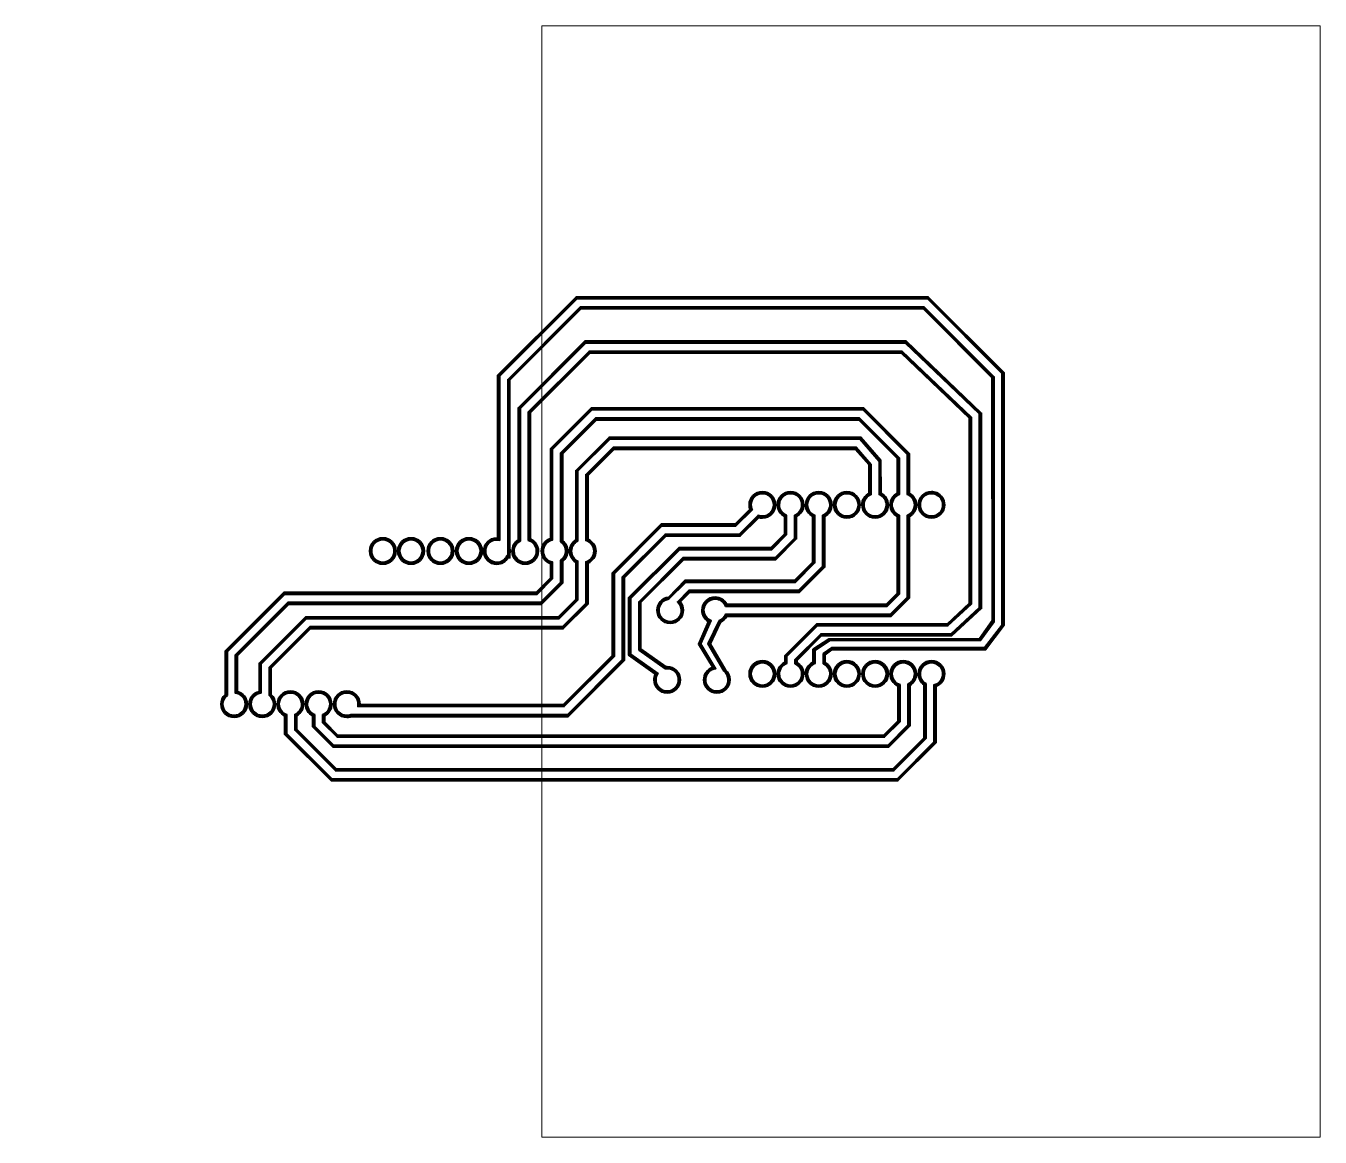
# Model space of a CAD drawing. Header units: millimetres. Extents: x 29 to 146, y -119 to -19.
import ezdxf

# ---------------------------------------------------------------- set-up
doc = ezdxf.new("R2010")
doc.units = ezdxf.units.MM
doc.header["$MEASUREMENT"] = 0
doc.layers.add('grand_trous', color=7, linetype='Continuous', lineweight=0)
doc.layers.add('Traces', color=7, linetype='Continuous', lineweight=0)

# ---------------------------------------------------------------- blocks, each defined once
blk = doc.blocks.new('Block_0')
at = {"layer": 'Traces', "color": 250, "lineweight": 35, "true_color": 0x231f20}
blk.add_circle((102.88, -62.48), 1, dxfattribs=at)
for points, knots in [([(100.34, -78.92), (99.68, -78.92), (99.14, -78.38), (99.14, -77.72), (99.14, -77.27), (99.41, -76.84), (99.82, -76.65), (99.82, -76.65), (99.82, -75.49), (99.82, -75.49), (99.82, -75.49), (101.26, -74.56), (101.26, -74.56), (101.26, -74.56), (114.82, -74.52), (114.82, -74.52), (114.82, -74.52), (115.98, -72.91), (115.98, -72.91), (115.98, -72.91), (115.95, -51.02), (115.95, -51.02), (115.95, -51.02), (109.76, -44.82), (109.76, -44.82), (109.76, -44.82), (78.93, -44.82), (78.93, -44.82), (78.93, -44.82), (72.51, -51.25), (72.51, -51.25), (72.51, -51.25), (72.51, -66.44), (72.51, -66.44), (72.52, -66.48), (72.53, -66.57), (72.53, -66.65), (72.53, -66.73), (72.52, -66.82), (72.5, -66.9), (72.5, -66.9), (72.51, -67.26), (72.51, -67.26), (72.51, -67.26), (72.36, -67.26), (72.36, -67.26), (72.15, -67.62), (71.75, -67.85), (71.33, -67.85), (70.67, -67.85), (70.13, -67.31), (70.13, -66.65), (70.13, -65.99), (70.67, -65.45), (71.33, -65.45), (71.35, -65.45), (71.38, -65.45), (71.4, -65.45), (71.4, -65.45), (71.4, -50.79), (71.4, -50.79), (71.4, -50.79), (78.47, -43.72), (78.47, -43.72), (78.47, -43.72), (110.21, -43.72), (110.21, -43.72), (110.21, -43.72), (117.05, -50.56), (117.05, -50.56), (117.05, -50.56), (117.05, -73.32), (117.05, -73.32), (117.05, -73.32), (115.37, -75.55), (115.37, -75.55), (115.37, -75.55), (101.52, -75.55), (101.52, -75.55), (101.52, -75.55), (100.93, -76), (100.93, -76), (100.93, -76), (100.93, -76.68), (100.93, -76.68), (101.3, -76.89), (101.54, -77.29), (101.54, -77.72), (101.54, -78.38), (101, -78.92), (100.34, -78.92)], [0, 0, 0, 0, 1, 1, 1, 2, 2, 2, 3, 3, 3, 4, 4, 4, 5, 5, 5, 6, 6, 6, 7, 7, 7, 8, 8, 8, 9, 9, 9, 10, 10, 10, 11, 11, 11, 12, 12, 12, 13, 13, 13, 14, 14, 14, 15, 15, 15, 16, 16, 16, 17, 17, 17, 18, 18, 18, 19, 19, 19, 20, 20, 20, 21, 21, 21, 22, 22, 22, 23, 23, 23, 24, 24, 24, 25, 25, 25, 26, 26, 26, 27, 27, 27, 28, 28, 28, 29, 29, 29, 30, 30, 30, 30]), ([(100.34, -78.87), (99.71, -78.87), (99.19, -78.36), (99.19, -77.72), (99.19, -77.28), (99.46, -76.86), (99.87, -76.68), (99.87, -76.68), (99.87, -75.52), (99.87, -75.52), (99.87, -75.52), (101.28, -74.6), (101.28, -74.6), (101.28, -74.6), (114.84, -74.57), (114.84, -74.57), (114.84, -74.57), (116.02, -72.94), (116.02, -72.94), (116.02, -72.94), (116, -51), (116, -51), (116, -51), (109.78, -44.77), (109.78, -44.77), (109.78, -44.77), (78.91, -44.77), (78.91, -44.77), (78.91, -44.77), (72.46, -51.23), (72.46, -51.23), (72.46, -51.23), (72.46, -66.44), (72.46, -66.44), (72.47, -66.49), (72.48, -66.57), (72.48, -66.65), (72.48, -66.73), (72.47, -66.81), (72.45, -66.89), (72.45, -66.89), (72.46, -67.21), (72.46, -67.21), (72.46, -67.21), (72.33, -67.21), (72.33, -67.21), (72.13, -67.57), (71.74, -67.8), (71.33, -67.8), (70.7, -67.8), (70.18, -67.28), (70.18, -66.65), (70.18, -66.02), (70.7, -65.5), (71.33, -65.5), (71.37, -65.5), (71.41, -65.5), (71.45, -65.51), (71.45, -65.51), (71.45, -50.81), (71.45, -50.81), (71.45, -50.81), (78.49, -43.77), (78.49, -43.77), (78.49, -43.77), (110.19, -43.77), (110.19, -43.77), (110.19, -43.77), (117, -50.58), (117, -50.58), (117, -50.58), (117, -73.32), (117, -73.32), (117, -73.32), (115.34, -75.5), (115.34, -75.5), (115.34, -75.5), (101.52, -75.5), (101.52, -75.5), (101.52, -75.5), (100.88, -75.97), (100.88, -75.97), (100.88, -75.97), (100.88, -76.71), (100.88, -76.71), (101.25, -76.9), (101.49, -77.3), (101.49, -77.72), (101.49, -78.36), (100.98, -78.87), (100.34, -78.87)], [0, 0, 0, 0, 1, 1, 1, 2, 2, 2, 3, 3, 3, 4, 4, 4, 5, 5, 5, 6, 6, 6, 7, 7, 7, 8, 8, 8, 9, 9, 9, 10, 10, 10, 11, 11, 11, 12, 12, 12, 13, 13, 13, 14, 14, 14, 15, 15, 15, 16, 16, 16, 17, 17, 17, 18, 18, 18, 19, 19, 19, 20, 20, 20, 21, 21, 21, 22, 22, 22, 23, 23, 23, 24, 24, 24, 25, 25, 25, 26, 26, 26, 27, 27, 27, 28, 28, 28, 29, 29, 29, 30, 30, 30, 30]), ([(100.34, -78.82), (99.74, -78.82), (99.24, -78.33), (99.24, -77.72), (99.24, -77.28), (99.51, -76.88), (99.92, -76.71), (99.92, -76.71), (99.92, -75.55), (99.92, -75.55), (99.92, -75.55), (101.31, -74.64), (101.31, -74.64), (101.31, -74.64), (114.87, -74.62), (114.87, -74.62), (114.87, -74.62), (116.06, -72.97), (116.06, -72.97), (116.06, -72.97), (116.05, -50.97), (116.05, -50.97), (116.05, -50.97), (109.8, -44.72), (109.8, -44.72), (109.8, -44.72), (78.89, -44.72), (78.89, -44.72), (78.89, -44.72), (72.41, -51.21), (72.41, -51.21), (72.41, -51.21), (72.41, -66.44), (72.41, -66.44), (72.42, -66.5), (72.43, -66.58), (72.43, -66.65), (72.43, -66.73), (72.42, -66.8), (72.41, -66.88), (72.41, -66.88), (72.41, -67.16), (72.41, -67.16), (72.41, -67.16), (72.3, -67.16), (72.3, -67.16), (72.12, -67.52), (71.74, -67.75), (71.33, -67.75), (70.72, -67.75), (70.23, -67.26), (70.23, -66.65), (70.23, -66.04), (70.72, -65.55), (71.33, -65.55), (71.39, -65.55), (71.44, -65.56), (71.5, -65.57), (71.5, -65.57), (71.5, -50.83), (71.5, -50.83), (71.5, -50.83), (78.52, -43.82), (78.52, -43.82), (78.52, -43.82), (110.17, -43.82), (110.17, -43.82), (110.17, -43.82), (116.95, -50.6), (116.95, -50.6), (116.95, -50.6), (116.95, -73.32), (116.95, -73.32), (116.95, -73.32), (115.32, -75.45), (115.32, -75.45), (115.32, -75.45), (101.52, -75.45), (101.52, -75.45), (101.52, -75.45), (100.83, -75.94), (100.83, -75.94), (100.83, -75.94), (100.83, -76.74), (100.83, -76.74), (101.2, -76.92), (101.44, -77.3), (101.44, -77.72), (101.44, -78.33), (100.95, -78.82), (100.34, -78.82)], [0, 0, 0, 0, 1, 1, 1, 2, 2, 2, 3, 3, 3, 4, 4, 4, 5, 5, 5, 6, 6, 6, 7, 7, 7, 8, 8, 8, 9, 9, 9, 10, 10, 10, 11, 11, 11, 12, 12, 12, 13, 13, 13, 14, 14, 14, 15, 15, 15, 16, 16, 16, 17, 17, 17, 18, 18, 18, 19, 19, 19, 20, 20, 20, 21, 21, 21, 22, 22, 22, 23, 23, 23, 24, 24, 24, 25, 25, 25, 26, 26, 26, 27, 27, 27, 28, 28, 28, 29, 29, 29, 30, 30, 30, 30]), ([(100.34, -78.77), (99.76, -78.77), (99.29, -78.3), (99.29, -77.72), (99.29, -77.29), (99.56, -76.9), (99.97, -76.75), (99.97, -76.75), (99.97, -75.57), (99.97, -75.57), (99.97, -75.57), (101.34, -74.68), (101.34, -74.68), (101.34, -74.68), (114.89, -74.67), (114.89, -74.67), (114.89, -74.67), (116.11, -73), (116.11, -73), (116.11, -73), (116.1, -50.95), (116.1, -50.95), (116.1, -50.95), (109.82, -44.67), (109.82, -44.67), (109.82, -44.67), (78.87, -44.67), (78.87, -44.67), (78.87, -44.67), (72.36, -51.19), (72.36, -51.19), (72.36, -51.19), (72.36, -66.44), (72.36, -66.44), (72.37, -66.51), (72.38, -66.58), (72.38, -66.65), (72.38, -66.72), (72.37, -66.8), (72.36, -66.87), (72.36, -66.87), (72.36, -67.11), (72.36, -67.11), (72.36, -67.11), (72.27, -67.11), (72.27, -67.11), (72.1, -67.47), (71.73, -67.7), (71.33, -67.7), (70.75, -67.7), (70.28, -67.23), (70.28, -66.65), (70.28, -66.07), (70.75, -65.6), (71.33, -65.6), (71.4, -65.6), (71.47, -65.61), (71.55, -65.63), (71.55, -65.63), (71.55, -50.85), (71.55, -50.85), (71.55, -50.85), (78.54, -43.87), (78.54, -43.87), (78.54, -43.87), (110.15, -43.87), (110.15, -43.87), (110.15, -43.87), (116.9, -50.62), (116.9, -50.62), (116.9, -50.62), (116.9, -73.32), (116.9, -73.32), (116.9, -73.32), (115.29, -75.4), (115.29, -75.4), (115.29, -75.4), (101.52, -75.4), (101.52, -75.4), (101.52, -75.4), (100.78, -75.92), (100.78, -75.92), (100.78, -75.92), (100.78, -76.77), (100.78, -76.77), (101.15, -76.94), (101.39, -77.31), (101.39, -77.72), (101.39, -78.3), (100.92, -78.77), (100.34, -78.77)], [0, 0, 0, 0, 1, 1, 1, 2, 2, 2, 3, 3, 3, 4, 4, 4, 5, 5, 5, 6, 6, 6, 7, 7, 7, 8, 8, 8, 9, 9, 9, 10, 10, 10, 11, 11, 11, 12, 12, 12, 13, 13, 13, 14, 14, 14, 15, 15, 15, 16, 16, 16, 17, 17, 17, 18, 18, 18, 19, 19, 19, 20, 20, 20, 21, 21, 21, 22, 22, 22, 23, 23, 23, 24, 24, 24, 25, 25, 25, 26, 26, 26, 27, 27, 27, 28, 28, 28, 29, 29, 29, 30, 30, 30, 30]), ([(115.27, -75.35), (115.27, -75.35), (101.52, -75.35), (101.52, -75.35), (101.52, -75.35), (100.73, -75.89), (100.73, -75.89), (100.73, -75.89), (100.73, -76.8), (100.73, -76.8), (101.09, -76.95), (101.34, -77.31), (101.34, -77.72), (101.34, -78.28), (100.89, -78.72), (100.34, -78.72), (99.79, -78.72), (99.34, -78.28), (99.34, -77.72), (99.34, -77.28), (99.63, -76.91), (100.02, -76.78), (100.02, -76.78), (100.02, -75.6), (100.02, -75.6), (100.02, -75.6), (101.37, -74.72), (101.37, -74.72), (101.37, -74.72), (114.92, -74.72), (114.92, -74.72), (114.92, -74.72), (116.15, -73.03), (116.15, -73.03), (116.15, -73.03), (116.15, -50.93), (116.15, -50.93), (116.15, -50.93), (109.84, -44.63), (109.84, -44.63), (109.84, -44.63), (78.85, -44.63), (78.85, -44.63), (78.85, -44.63), (72.31, -51.17), (72.31, -51.17), (72.31, -51.17), (72.31, -66.44), (72.31, -66.44), (72.32, -66.51), (72.33, -66.58), (72.33, -66.65), (72.33, -66.72), (72.32, -66.79), (72.31, -66.86), (72.31, -66.86), (72.31, -67.06), (72.31, -67.06), (72.31, -67.06), (72.24, -67.06), (72.24, -67.06), (72.09, -67.41), (71.74, -67.65), (71.33, -67.65), (70.78, -67.65), (70.33, -67.2), (70.33, -66.65), (70.33, -66.1), (70.78, -65.65), (71.33, -65.65), (71.42, -65.65), (71.51, -65.67), (71.6, -65.69), (71.6, -65.69), (71.6, -50.87), (71.6, -50.87), (71.6, -50.87), (78.56, -43.92), (78.56, -43.92), (78.56, -43.92), (110.13, -43.92), (110.13, -43.92), (110.13, -43.92), (116.85, -50.64), (116.85, -50.64), (116.85, -50.64), (116.85, -73.32), (116.85, -73.32), (116.85, -73.32), (115.27, -75.35), (115.27, -75.35)], [0, 0, 0, 0, 1, 1, 1, 2, 2, 2, 3, 3, 3, 4, 4, 4, 5, 5, 5, 6, 6, 6, 7, 7, 7, 8, 8, 8, 9, 9, 9, 10, 10, 10, 11, 11, 11, 12, 12, 12, 13, 13, 13, 14, 14, 14, 15, 15, 15, 16, 16, 16, 17, 17, 17, 18, 18, 18, 19, 19, 19, 20, 20, 20, 21, 21, 21, 22, 22, 22, 23, 23, 23, 24, 24, 24, 25, 25, 25, 26, 26, 26, 27, 27, 27, 28, 28, 28, 29, 29, 29, 30, 30, 30, 30]), ([(97.8, -78.92), (97.14, -78.92), (96.6, -78.38), (96.6, -77.72), (96.6, -77.27), (96.87, -76.84), (97.28, -76.65), (97.28, -76.65), (97.28, -76.06), (97.28, -76.06), (97.28, -76.06), (100.15, -73.19), (100.15, -73.19), (100.15, -73.19), (111.9, -73.19), (111.9, -73.19), (111.9, -73.19), (113.91, -71.34), (113.91, -71.34), (113.91, -71.34), (113.91, -54.68), (113.91, -54.68), (113.91, -54.68), (107.77, -48.82), (107.77, -48.82), (107.77, -48.82), (79.73, -48.82), (79.73, -48.82), (79.73, -48.82), (74.36, -54.19), (74.36, -54.19), (74.36, -54.19), (74.36, -65.55), (74.36, -65.55), (74.8, -65.74), (75.09, -66.17), (75.09, -66.65), (75.09, -67.31), (74.55, -67.84), (73.89, -67.84), (73.22, -67.84), (72.69, -67.31), (72.69, -66.65), (72.69, -66.23), (72.9, -65.85), (73.25, -65.63), (73.25, -65.63), (73.25, -53.73), (73.25, -53.73), (73.25, -53.73), (79.27, -47.71), (79.27, -47.71), (79.27, -47.71), (108.22, -47.71), (108.22, -47.71), (108.22, -47.71), (115.01, -54.21), (115.01, -54.21), (115.01, -54.21), (115.01, -71.83), (115.01, -71.83), (115.01, -71.83), (112.33, -74.3), (112.33, -74.3), (112.33, -74.3), (100.6, -74.3), (100.6, -74.3), (100.6, -74.3), (98.39, -76.52), (98.39, -76.52), (98.39, -76.52), (98.39, -76.68), (98.39, -76.68), (98.76, -76.89), (99, -77.29), (99, -77.72), (99, -78.38), (98.46, -78.92), (97.8, -78.92)], [0, 0, 0, 0, 1, 1, 1, 2, 2, 2, 3, 3, 3, 4, 4, 4, 5, 5, 5, 6, 6, 6, 7, 7, 7, 8, 8, 8, 9, 9, 9, 10, 10, 10, 11, 11, 11, 12, 12, 12, 13, 13, 13, 14, 14, 14, 15, 15, 15, 16, 16, 16, 17, 17, 17, 18, 18, 18, 19, 19, 19, 20, 20, 20, 21, 21, 21, 22, 22, 22, 23, 23, 23, 24, 24, 24, 25, 25, 25, 26, 26, 26, 26]), ([(97.8, -78.87), (97.17, -78.87), (96.65, -78.36), (96.65, -77.72), (96.65, -77.28), (96.92, -76.86), (97.33, -76.68), (97.33, -76.68), (97.33, -76.08), (97.33, -76.08), (97.33, -76.08), (100.17, -73.24), (100.17, -73.24), (100.17, -73.24), (111.92, -73.24), (111.92, -73.24), (111.92, -73.24), (113.96, -71.36), (113.96, -71.36), (113.96, -71.36), (113.96, -54.66), (113.96, -54.66), (113.96, -54.66), (107.79, -48.77), (107.79, -48.77), (107.79, -48.77), (79.71, -48.77), (79.71, -48.77), (79.71, -48.77), (74.31, -54.17), (74.31, -54.17), (74.31, -54.17), (74.31, -65.58), (74.31, -65.58), (74.75, -65.75), (75.04, -66.18), (75.04, -66.65), (75.04, -67.28), (74.52, -67.79), (73.89, -67.79), (73.25, -67.79), (72.74, -67.28), (72.74, -66.65), (72.74, -66.24), (72.95, -65.86), (73.3, -65.66), (73.3, -65.66), (73.3, -53.75), (73.3, -53.75), (73.3, -53.75), (79.29, -47.76), (79.29, -47.76), (79.29, -47.76), (108.2, -47.76), (108.2, -47.76), (108.2, -47.76), (114.96, -54.23), (114.96, -54.23), (114.96, -54.23), (114.96, -71.8), (114.96, -71.8), (114.96, -71.8), (112.31, -74.25), (112.31, -74.25), (112.31, -74.25), (100.58, -74.25), (100.58, -74.25), (100.58, -74.25), (98.34, -76.49), (98.34, -76.49), (98.34, -76.49), (98.34, -76.71), (98.34, -76.71), (98.71, -76.9), (98.95, -77.3), (98.95, -77.72), (98.95, -78.36), (98.44, -78.87), (97.8, -78.87)], [0, 0, 0, 0, 1, 1, 1, 2, 2, 2, 3, 3, 3, 4, 4, 4, 5, 5, 5, 6, 6, 6, 7, 7, 7, 8, 8, 8, 9, 9, 9, 10, 10, 10, 11, 11, 11, 12, 12, 12, 13, 13, 13, 14, 14, 14, 15, 15, 15, 16, 16, 16, 17, 17, 17, 18, 18, 18, 19, 19, 19, 20, 20, 20, 21, 21, 21, 22, 22, 22, 23, 23, 23, 24, 24, 24, 25, 25, 25, 26, 26, 26, 26]), ([(97.8, -78.82), (97.2, -78.82), (96.7, -78.33), (96.7, -77.72), (96.7, -77.28), (96.97, -76.88), (97.38, -76.71), (97.38, -76.71), (97.38, -76.1), (97.38, -76.1), (97.38, -76.1), (100.19, -73.29), (100.19, -73.29), (100.19, -73.29), (111.94, -73.29), (111.94, -73.29), (111.94, -73.29), (114.01, -71.38), (114.01, -71.38), (114.01, -71.38), (114.01, -54.64), (114.01, -54.64), (114.01, -54.64), (107.81, -48.72), (107.81, -48.72), (107.81, -48.72), (79.69, -48.72), (79.69, -48.72), (79.69, -48.72), (74.26, -54.15), (74.26, -54.15), (74.26, -54.15), (74.26, -65.62), (74.26, -65.62), (74.7, -65.77), (74.99, -66.18), (74.99, -66.65), (74.99, -67.25), (74.49, -67.74), (73.89, -67.74), (73.28, -67.74), (72.79, -67.25), (72.79, -66.65), (72.79, -66.24), (73, -65.88), (73.35, -65.69), (73.35, -65.69), (73.35, -53.77), (73.35, -53.77), (73.35, -53.77), (79.32, -47.81), (79.32, -47.81), (79.32, -47.81), (108.18, -47.81), (108.18, -47.81), (108.18, -47.81), (114.91, -54.25), (114.91, -54.25), (114.91, -54.25), (114.91, -71.78), (114.91, -71.78), (114.91, -71.78), (112.29, -74.2), (112.29, -74.2), (112.29, -74.2), (100.56, -74.2), (100.56, -74.2), (100.56, -74.2), (98.29, -76.47), (98.29, -76.47), (98.29, -76.47), (98.29, -76.74), (98.29, -76.74), (98.66, -76.92), (98.9, -77.3), (98.9, -77.72), (98.9, -78.33), (98.41, -78.82), (97.8, -78.82)], [0, 0, 0, 0, 1, 1, 1, 2, 2, 2, 3, 3, 3, 4, 4, 4, 5, 5, 5, 6, 6, 6, 7, 7, 7, 8, 8, 8, 9, 9, 9, 10, 10, 10, 11, 11, 11, 12, 12, 12, 13, 13, 13, 14, 14, 14, 15, 15, 15, 16, 16, 16, 17, 17, 17, 18, 18, 18, 19, 19, 19, 20, 20, 20, 21, 21, 21, 22, 22, 22, 23, 23, 23, 24, 24, 24, 25, 25, 25, 26, 26, 26, 26]), ([(97.8, -78.77), (97.22, -78.77), (96.75, -78.3), (96.75, -77.72), (96.75, -77.29), (97.02, -76.9), (97.43, -76.75), (97.43, -76.75), (97.43, -76.12), (97.43, -76.12), (97.43, -76.12), (100.21, -73.34), (100.21, -73.34), (100.21, -73.34), (111.96, -73.34), (111.96, -73.34), (111.96, -73.34), (114.06, -71.41), (114.06, -71.41), (114.06, -71.41), (114.06, -54.62), (114.06, -54.62), (114.06, -54.62), (107.83, -48.67), (107.83, -48.67), (107.83, -48.67), (79.67, -48.67), (79.67, -48.67), (79.67, -48.67), (74.21, -54.13), (74.21, -54.13), (74.21, -54.13), (74.21, -65.65), (74.21, -65.65), (74.64, -65.79), (74.94, -66.19), (74.94, -66.65), (74.94, -67.22), (74.46, -67.69), (73.89, -67.69), (73.31, -67.69), (72.84, -67.22), (72.84, -66.65), (72.84, -66.25), (73.05, -65.9), (73.4, -65.72), (73.4, -65.72), (73.4, -53.79), (73.4, -53.79), (73.4, -53.79), (79.34, -47.86), (79.34, -47.86), (79.34, -47.86), (108.16, -47.86), (108.16, -47.86), (108.16, -47.86), (114.86, -54.27), (114.86, -54.27), (114.86, -54.27), (114.86, -71.76), (114.86, -71.76), (114.86, -71.76), (112.27, -74.15), (112.27, -74.15), (112.27, -74.15), (100.54, -74.15), (100.54, -74.15), (100.54, -74.15), (98.24, -76.45), (98.24, -76.45), (98.24, -76.45), (98.24, -76.77), (98.24, -76.77), (98.61, -76.94), (98.85, -77.31), (98.85, -77.72), (98.85, -78.3), (98.38, -78.77), (97.8, -78.77)], [0, 0, 0, 0, 1, 1, 1, 2, 2, 2, 3, 3, 3, 4, 4, 4, 5, 5, 5, 6, 6, 6, 7, 7, 7, 8, 8, 8, 9, 9, 9, 10, 10, 10, 11, 11, 11, 12, 12, 12, 13, 13, 13, 14, 14, 14, 15, 15, 15, 16, 16, 16, 17, 17, 17, 18, 18, 18, 19, 19, 19, 20, 20, 20, 21, 21, 21, 22, 22, 22, 23, 23, 23, 24, 24, 24, 25, 25, 25, 26, 26, 26, 26]), ([(98.8, -77.72), (98.8, -78.28), (98.35, -78.72), (97.8, -78.72), (97.25, -78.72), (96.8, -78.28), (96.8, -77.72), (96.8, -77.28), (97.09, -76.91), (97.48, -76.78), (97.48, -76.78), (97.48, -76.14), (97.48, -76.14), (97.48, -76.14), (100.23, -73.39), (100.23, -73.39), (100.23, -73.39), (111.98, -73.39), (111.98, -73.39), (111.98, -73.39), (114.11, -71.43), (114.11, -71.43), (114.11, -71.43), (114.11, -54.59), (114.11, -54.59), (114.11, -54.59), (107.85, -48.62), (107.85, -48.62), (107.85, -48.62), (79.65, -48.62), (79.65, -48.62), (79.65, -48.62), (74.16, -54.11), (74.16, -54.11), (74.16, -54.11), (74.16, -65.69), (74.16, -65.69), (74.58, -65.81), (74.89, -66.19), (74.89, -66.65), (74.89, -67.2), (74.44, -67.65), (73.89, -67.65), (73.33, -67.65), (72.89, -67.2), (72.89, -66.65), (72.89, -66.25), (73.12, -65.91), (73.45, -65.75), (73.45, -65.75), (73.45, -53.81), (73.45, -53.81), (73.45, -53.81), (79.36, -47.91), (79.36, -47.91), (79.36, -47.91), (108.14, -47.91), (108.14, -47.91), (108.14, -47.91), (114.81, -54.29), (114.81, -54.29), (114.81, -54.29), (114.81, -71.74), (114.81, -71.74), (114.81, -71.74), (112.25, -74.1), (112.25, -74.1), (112.25, -74.1), (100.52, -74.1), (100.52, -74.1), (100.52, -74.1), (98.19, -76.43), (98.19, -76.43), (98.19, -76.43), (98.19, -76.8), (98.19, -76.8), (98.55, -76.95), (98.8, -77.31), (98.8, -77.72)], [0, 0, 0, 0, 1, 1, 1, 2, 2, 2, 3, 3, 3, 4, 4, 4, 5, 5, 5, 6, 6, 6, 7, 7, 7, 8, 8, 8, 9, 9, 9, 10, 10, 10, 11, 11, 11, 12, 12, 12, 13, 13, 13, 14, 14, 14, 15, 15, 15, 16, 16, 16, 17, 17, 17, 18, 18, 18, 19, 19, 19, 20, 20, 20, 21, 21, 21, 22, 22, 22, 23, 23, 23, 24, 24, 24, 25, 25, 25, 26, 26, 26, 26]), ([(47.65, -81.64), (46.99, -81.64), (46.45, -81.11), (46.45, -80.44), (46.45, -80.11), (46.6, -79.79), (46.85, -79.56), (46.85, -79.56), (46.85, -75.63), (46.85, -75.63), (46.85, -75.63), (52.14, -70.35), (52.14, -70.35), (52.14, -70.35), (74.89, -70.35), (74.89, -70.35), (74.89, -70.35), (76.17, -69.07), (76.17, -69.07), (76.17, -69.07), (76.17, -67.79), (76.17, -67.79), (75.67, -67.63), (75.33, -67.17), (75.33, -66.65), (75.33, -66.12), (75.67, -65.66), (76.17, -65.5), (76.17, -65.5), (76.17, -57.41), (76.17, -57.41), (76.17, -57.41), (79.84, -53.73), (79.84, -53.73), (79.84, -53.73), (104.39, -53.73), (104.39, -53.73), (104.39, -53.73), (108.51, -57.85), (108.51, -57.85), (108.51, -57.85), (108.51, -61.42), (108.51, -61.42), (108.91, -61.63), (109.16, -62.04), (109.16, -62.48), (109.16, -62.93), (108.91, -63.34), (108.51, -63.55), (108.51, -63.55), (108.51, -70.9), (108.51, -70.9), (108.51, -70.9), (106.88, -72.53), (106.88, -72.53), (106.88, -72.53), (92.07, -72.53), (92.07, -72.53), (91.94, -72.77), (91.73, -72.96), (91.49, -73.07), (91.49, -73.07), (90.59, -75.01), (90.59, -75.01), (90.59, -75.01), (91.96, -77.38), (91.96, -77.38), (92.2, -77.56), (92.36, -77.9), (92.36, -78.25), (92.36, -78.91), (91.82, -79.45), (91.16, -79.45), (90.5, -79.45), (89.96, -78.91), (89.96, -78.25), (89.96, -77.75), (90.29, -77.29), (90.77, -77.12), (90.77, -77.12), (89.49, -75.03), (89.49, -75.03), (89.49, -75.03), (90.39, -73.01), (90.39, -73.01), (90.03, -72.79), (89.81, -72.4), (89.81, -71.98), (89.81, -71.32), (90.34, -70.78), (91, -70.78), (91.44, -70.78), (91.86, -71.04), (92.07, -71.43), (92.07, -71.43), (106.42, -71.43), (106.42, -71.43), (106.42, -71.43), (107.41, -70.44), (107.41, -70.44), (107.41, -70.44), (107.41, -63.54), (107.41, -63.54), (107.02, -63.34), (106.76, -62.92), (106.76, -62.48), (106.76, -62.05), (107.02, -61.63), (107.41, -61.42), (107.41, -61.42), (107.41, -58.31), (107.41, -58.31), (107.41, -58.31), (103.94, -54.84), (103.94, -54.84), (103.94, -54.84), (80.3, -54.84), (80.3, -54.84), (80.3, -54.84), (77.27, -57.87), (77.27, -57.87), (77.27, -57.87), (77.27, -65.7), (77.27, -65.7), (77.56, -65.93), (77.73, -66.28), (77.73, -66.65), (77.73, -67.01), (77.56, -67.36), (77.27, -67.59), (77.27, -67.59), (77.27, -69.53), (77.27, -69.53), (77.27, -69.53), (75.35, -71.45), (75.35, -71.45), (75.35, -71.45), (52.59, -71.45), (52.59, -71.45), (52.59, -71.45), (47.95, -76.09), (47.95, -76.09), (47.95, -76.09), (47.95, -79.29), (47.95, -79.29), (48.49, -79.42), (48.85, -79.89), (48.85, -80.44), (48.85, -81.11), (48.32, -81.64), (47.65, -81.64)], [0, 0, 0, 0, 1, 1, 1, 2, 2, 2, 3, 3, 3, 4, 4, 4, 5, 5, 5, 6, 6, 6, 7, 7, 7, 8, 8, 8, 9, 9, 9, 10, 10, 10, 11, 11, 11, 12, 12, 12, 13, 13, 13, 14, 14, 14, 15, 15, 15, 16, 16, 16, 17, 17, 17, 18, 18, 18, 19, 19, 19, 20, 20, 20, 21, 21, 21, 22, 22, 22, 23, 23, 23, 24, 24, 24, 25, 25, 25, 26, 26, 26, 27, 27, 27, 28, 28, 28, 29, 29, 29, 30, 30, 30, 31, 31, 31, 32, 32, 32, 33, 33, 33, 34, 34, 34, 35, 35, 35, 36, 36, 36, 37, 37, 37, 38, 38, 38, 39, 39, 39, 40, 40, 40, 41, 41, 41, 42, 42, 42, 43, 43, 43, 44, 44, 44, 45, 45, 45, 46, 46, 46, 47, 47, 47, 48, 48, 48, 49, 49, 49, 50, 50, 50, 50]), ([(47.65, -81.59), (47.02, -81.59), (46.5, -81.08), (46.5, -80.44), (46.5, -80.11), (46.65, -79.8), (46.9, -79.58), (46.9, -79.58), (46.9, -75.65), (46.9, -75.65), (46.9, -75.65), (52.16, -70.4), (52.16, -70.4), (52.16, -70.4), (74.91, -70.4), (74.91, -70.4), (74.91, -70.4), (76.21, -69.09), (76.21, -69.09), (76.21, -69.09), (76.21, -67.75), (76.21, -67.75), (75.72, -67.61), (75.38, -67.16), (75.38, -66.65), (75.38, -66.13), (75.72, -65.68), (76.21, -65.54), (76.21, -65.54), (76.21, -57.43), (76.21, -57.43), (76.21, -57.43), (79.86, -53.78), (79.86, -53.78), (79.86, -53.78), (104.37, -53.78), (104.37, -53.78), (104.37, -53.78), (108.47, -57.87), (108.47, -57.87), (108.47, -57.87), (108.47, -61.45), (108.47, -61.45), (108.86, -61.64), (109.11, -62.04), (109.11, -62.48), (109.11, -62.92), (108.86, -63.32), (108.47, -63.51), (108.47, -63.51), (108.47, -70.87), (108.47, -70.87), (108.47, -70.87), (106.86, -72.48), (106.86, -72.48), (106.86, -72.48), (92.03, -72.48), (92.03, -72.48), (91.92, -72.72), (91.71, -72.92), (91.47, -73.03), (91.47, -73.03), (90.53, -75.01), (90.53, -75.01), (90.53, -75.01), (91.92, -77.41), (91.92, -77.41), (92.16, -77.59), (92.31, -77.92), (92.31, -78.25), (92.31, -78.89), (91.79, -79.4), (91.16, -79.4), (90.53, -79.4), (90.01, -78.89), (90.01, -78.25), (90.01, -77.75), (90.36, -77.29), (90.84, -77.15), (90.84, -77.15), (89.55, -75.03), (89.55, -75.03), (89.55, -75.03), (90.46, -72.98), (90.46, -72.98), (90.09, -72.78), (89.86, -72.39), (89.86, -71.98), (89.86, -71.34), (90.37, -70.83), (91, -70.83), (91.44, -70.83), (91.85, -71.09), (92.04, -71.48), (92.04, -71.48), (106.44, -71.48), (106.44, -71.48), (106.44, -71.48), (107.46, -70.46), (107.46, -70.46), (107.46, -70.46), (107.46, -63.51), (107.46, -63.51), (107.07, -63.32), (106.81, -62.91), (106.81, -62.48), (106.81, -62.05), (107.07, -61.64), (107.46, -61.45), (107.46, -61.45), (107.46, -58.29), (107.46, -58.29), (107.46, -58.29), (103.96, -54.79), (103.96, -54.79), (103.96, -54.79), (80.28, -54.79), (80.28, -54.79), (80.28, -54.79), (77.22, -57.85), (77.22, -57.85), (77.22, -57.85), (77.22, -65.73), (77.22, -65.73), (77.51, -65.94), (77.68, -66.29), (77.68, -66.65), (77.68, -67.01), (77.51, -67.35), (77.22, -67.56), (77.22, -67.56), (77.22, -69.51), (77.22, -69.51), (77.22, -69.51), (75.33, -71.4), (75.33, -71.4), (75.33, -71.4), (52.57, -71.4), (52.57, -71.4), (52.57, -71.4), (47.9, -76.07), (47.9, -76.07), (47.9, -76.07), (47.9, -79.33), (47.9, -79.33), (48.44, -79.44), (48.8, -79.9), (48.8, -80.44), (48.8, -81.08), (48.29, -81.59), (47.65, -81.59)], [0, 0, 0, 0, 1, 1, 1, 2, 2, 2, 3, 3, 3, 4, 4, 4, 5, 5, 5, 6, 6, 6, 7, 7, 7, 8, 8, 8, 9, 9, 9, 10, 10, 10, 11, 11, 11, 12, 12, 12, 13, 13, 13, 14, 14, 14, 15, 15, 15, 16, 16, 16, 17, 17, 17, 18, 18, 18, 19, 19, 19, 20, 20, 20, 21, 21, 21, 22, 22, 22, 23, 23, 23, 24, 24, 24, 25, 25, 25, 26, 26, 26, 27, 27, 27, 28, 28, 28, 29, 29, 29, 30, 30, 30, 31, 31, 31, 32, 32, 32, 33, 33, 33, 34, 34, 34, 35, 35, 35, 36, 36, 36, 37, 37, 37, 38, 38, 38, 39, 39, 39, 40, 40, 40, 41, 41, 41, 42, 42, 42, 43, 43, 43, 44, 44, 44, 45, 45, 45, 46, 46, 46, 47, 47, 47, 48, 48, 48, 49, 49, 49, 50, 50, 50, 50]), ([(47.65, -81.54), (47.05, -81.54), (46.55, -81.05), (46.55, -80.44), (46.55, -80.12), (46.7, -79.82), (46.95, -79.6), (46.95, -79.6), (46.95, -75.67), (46.95, -75.67), (46.95, -75.67), (52.18, -70.45), (52.18, -70.45), (52.18, -70.45), (74.93, -70.45), (74.93, -70.45), (74.93, -70.45), (76.26, -69.11), (76.26, -69.11), (76.26, -69.11), (76.26, -67.71), (76.26, -67.71), (75.77, -67.59), (75.43, -67.16), (75.43, -66.65), (75.43, -66.13), (75.77, -65.7), (76.26, -65.58), (76.26, -65.58), (76.26, -57.45), (76.26, -57.45), (76.26, -57.45), (79.88, -53.83), (79.88, -53.83), (79.88, -53.83), (104.35, -53.83), (104.35, -53.83), (104.35, -53.83), (108.42, -57.9), (108.42, -57.9), (108.42, -57.9), (108.42, -61.48), (108.42, -61.48), (108.81, -61.66), (109.06, -62.05), (109.06, -62.48), (109.06, -62.92), (108.81, -63.3), (108.42, -63.48), (108.42, -63.48), (108.42, -70.85), (108.42, -70.85), (108.42, -70.85), (106.83, -72.43), (106.83, -72.43), (106.83, -72.43), (92, -72.43), (92, -72.43), (91.89, -72.68), (91.68, -72.88), (91.43, -72.99), (91.43, -72.99), (90.47, -75.01), (90.47, -75.01), (90.47, -75.01), (91.88, -77.43), (91.88, -77.43), (92.11, -77.62), (92.26, -77.93), (92.26, -78.25), (92.26, -78.86), (91.77, -79.35), (91.16, -79.35), (90.55, -79.35), (90.06, -78.86), (90.06, -78.25), (90.06, -77.74), (90.43, -77.3), (90.92, -77.18), (90.92, -77.18), (89.61, -75.02), (89.61, -75.02), (89.61, -75.02), (90.52, -72.96), (90.52, -72.96), (90.14, -72.78), (89.91, -72.4), (89.91, -71.98), (89.91, -71.37), (90.4, -70.88), (91, -70.88), (91.43, -70.88), (91.83, -71.14), (92.01, -71.53), (92.01, -71.53), (106.46, -71.53), (106.46, -71.53), (106.46, -71.53), (107.51, -70.48), (107.51, -70.48), (107.51, -70.48), (107.51, -63.48), (107.51, -63.48), (107.12, -63.31), (106.86, -62.91), (106.86, -62.48), (106.86, -62.06), (107.12, -61.66), (107.51, -61.48), (107.51, -61.48), (107.51, -58.27), (107.51, -58.27), (107.51, -58.27), (103.98, -54.74), (103.98, -54.74), (103.98, -54.74), (80.26, -54.74), (80.26, -54.74), (80.26, -54.74), (77.17, -57.83), (77.17, -57.83), (77.17, -57.83), (77.17, -65.75), (77.17, -65.75), (77.46, -65.96), (77.63, -66.29), (77.63, -66.65), (77.63, -67), (77.46, -67.33), (77.17, -67.54), (77.17, -67.54), (77.17, -69.49), (77.17, -69.49), (77.17, -69.49), (75.3, -71.35), (75.3, -71.35), (75.3, -71.35), (52.55, -71.35), (52.55, -71.35), (52.55, -71.35), (47.85, -76.05), (47.85, -76.05), (47.85, -76.05), (47.85, -79.37), (47.85, -79.37), (48.38, -79.46), (48.75, -79.91), (48.75, -80.44), (48.75, -81.05), (48.26, -81.54), (47.65, -81.54)], [0, 0, 0, 0, 1, 1, 1, 2, 2, 2, 3, 3, 3, 4, 4, 4, 5, 5, 5, 6, 6, 6, 7, 7, 7, 8, 8, 8, 9, 9, 9, 10, 10, 10, 11, 11, 11, 12, 12, 12, 13, 13, 13, 14, 14, 14, 15, 15, 15, 16, 16, 16, 17, 17, 17, 18, 18, 18, 19, 19, 19, 20, 20, 20, 21, 21, 21, 22, 22, 22, 23, 23, 23, 24, 24, 24, 25, 25, 25, 26, 26, 26, 27, 27, 27, 28, 28, 28, 29, 29, 29, 30, 30, 30, 31, 31, 31, 32, 32, 32, 33, 33, 33, 34, 34, 34, 35, 35, 35, 36, 36, 36, 37, 37, 37, 38, 38, 38, 39, 39, 39, 40, 40, 40, 41, 41, 41, 42, 42, 42, 43, 43, 43, 44, 44, 44, 45, 45, 45, 46, 46, 46, 47, 47, 47, 48, 48, 48, 49, 49, 49, 50, 50, 50, 50]), ([(47.65, -81.49), (47.07, -81.49), (46.6, -81.02), (46.6, -80.44), (46.6, -80.13), (46.75, -79.83), (47, -79.63), (47, -79.63), (47, -75.7), (47, -75.7), (47, -75.7), (52.2, -70.5), (52.2, -70.5), (52.2, -70.5), (74.95, -70.5), (74.95, -70.5), (74.95, -70.5), (76.31, -69.13), (76.31, -69.13), (76.31, -69.13), (76.31, -67.67), (76.31, -67.67), (75.83, -67.57), (75.48, -67.14), (75.48, -66.65), (75.48, -66.15), (75.83, -65.72), (76.31, -65.62), (76.31, -65.62), (76.31, -57.47), (76.31, -57.47), (76.31, -57.47), (79.9, -53.88), (79.9, -53.88), (79.9, -53.88), (104.33, -53.88), (104.33, -53.88), (104.33, -53.88), (108.37, -57.92), (108.37, -57.92), (108.37, -57.92), (108.37, -61.52), (108.37, -61.52), (108.76, -61.68), (109.01, -62.06), (109.01, -62.48), (109.01, -62.91), (108.76, -63.29), (108.37, -63.45), (108.37, -63.45), (108.37, -70.83), (108.37, -70.83), (108.37, -70.83), (106.81, -72.38), (106.81, -72.38), (106.81, -72.38), (91.97, -72.38), (91.97, -72.38), (91.86, -72.64), (91.65, -72.85), (91.39, -72.95), (91.39, -72.95), (90.42, -75.01), (90.42, -75.01), (90.42, -75.01), (91.83, -77.46), (91.83, -77.46), (92.07, -77.64), (92.21, -77.94), (92.21, -78.25), (92.21, -78.83), (91.74, -79.3), (91.16, -79.3), (90.58, -79.3), (90.11, -78.83), (90.11, -78.25), (90.11, -77.74), (90.5, -77.3), (91, -77.22), (91, -77.22), (89.66, -75.02), (89.66, -75.02), (89.66, -75.02), (90.59, -72.94), (90.59, -72.94), (90.21, -72.77), (89.96, -72.39), (89.96, -71.98), (89.96, -71.4), (90.43, -70.93), (91, -70.93), (91.43, -70.93), (91.81, -71.19), (91.97, -71.58), (91.97, -71.58), (106.48, -71.58), (106.48, -71.58), (106.48, -71.58), (107.56, -70.5), (107.56, -70.5), (107.56, -70.5), (107.56, -63.45), (107.56, -63.45), (107.17, -63.29), (106.91, -62.9), (106.91, -62.48), (106.91, -62.06), (107.17, -61.68), (107.56, -61.52), (107.56, -61.52), (107.56, -58.25), (107.56, -58.25), (107.56, -58.25), (104, -54.69), (104, -54.69), (104, -54.69), (80.24, -54.69), (80.24, -54.69), (80.24, -54.69), (77.12, -57.81), (77.12, -57.81), (77.12, -57.81), (77.12, -65.78), (77.12, -65.78), (77.41, -65.97), (77.58, -66.3), (77.58, -66.65), (77.58, -66.99), (77.41, -67.32), (77.12, -67.51), (77.12, -67.51), (77.12, -69.46), (77.12, -69.46), (77.12, -69.46), (75.28, -71.3), (75.28, -71.3), (75.28, -71.3), (52.53, -71.3), (52.53, -71.3), (52.53, -71.3), (47.8, -76.03), (47.8, -76.03), (47.8, -76.03), (47.8, -79.41), (47.8, -79.41), (48.32, -79.48), (48.7, -79.92), (48.7, -80.44), (48.7, -81.02), (48.23, -81.49), (47.65, -81.49)], [0, 0, 0, 0, 1, 1, 1, 2, 2, 2, 3, 3, 3, 4, 4, 4, 5, 5, 5, 6, 6, 6, 7, 7, 7, 8, 8, 8, 9, 9, 9, 10, 10, 10, 11, 11, 11, 12, 12, 12, 13, 13, 13, 14, 14, 14, 15, 15, 15, 16, 16, 16, 17, 17, 17, 18, 18, 18, 19, 19, 19, 20, 20, 20, 21, 21, 21, 22, 22, 22, 23, 23, 23, 24, 24, 24, 25, 25, 25, 26, 26, 26, 27, 27, 27, 28, 28, 28, 29, 29, 29, 30, 30, 30, 31, 31, 31, 32, 32, 32, 33, 33, 33, 34, 34, 34, 35, 35, 35, 36, 36, 36, 37, 37, 37, 38, 38, 38, 39, 39, 39, 40, 40, 40, 41, 41, 41, 42, 42, 42, 43, 43, 43, 44, 44, 44, 45, 45, 45, 46, 46, 46, 47, 47, 47, 48, 48, 48, 49, 49, 49, 50, 50, 50, 50]), ([(76.36, -69.15), (76.36, -69.15), (76.36, -67.63), (76.36, -67.63), (75.89, -67.55), (75.53, -67.14), (75.53, -66.65), (75.53, -66.15), (75.89, -65.74), (76.36, -65.66), (76.36, -65.66), (76.36, -57.49), (76.36, -57.49), (76.36, -57.49), (79.92, -53.93), (79.92, -53.93), (79.92, -53.93), (104.31, -53.93), (104.31, -53.93), (104.31, -53.93), (108.32, -57.94), (108.32, -57.94), (108.32, -57.94), (108.32, -61.55), (108.32, -61.55), (108.69, -61.69), (108.96, -62.06), (108.96, -62.48), (108.96, -62.91), (108.69, -63.27), (108.32, -63.42), (108.32, -63.42), (108.32, -70.81), (108.32, -70.81), (108.32, -70.81), (106.79, -72.33), (106.79, -72.33), (106.79, -72.33), (91.94, -72.33), (91.94, -72.33), (91.83, -72.6), (91.62, -72.81), (91.36, -72.91), (91.36, -72.91), (90.36, -75.02), (90.36, -75.02), (90.36, -75.02), (91.79, -77.48), (91.79, -77.48), (92.01, -77.66), (92.16, -77.94), (92.16, -78.25), (92.16, -78.81), (91.71, -79.25), (91.16, -79.25), (90.61, -79.25), (90.16, -78.81), (90.16, -78.25), (90.16, -77.73), (90.57, -77.3), (91.08, -77.26), (91.08, -77.26), (89.72, -75.02), (89.72, -75.02), (89.72, -75.02), (90.65, -72.91), (90.65, -72.91), (90.27, -72.77), (90, -72.41), (90, -71.98), (90, -71.43), (90.45, -70.98), (91, -70.98), (91.43, -70.98), (91.8, -71.25), (91.94, -71.63), (91.94, -71.63), (106.5, -71.63), (106.5, -71.63), (106.5, -71.63), (107.61, -70.52), (107.61, -70.52), (107.61, -70.52), (107.61, -63.42), (107.61, -63.42), (107.23, -63.27), (106.96, -62.91), (106.96, -62.48), (106.96, -62.06), (107.23, -61.69), (107.61, -61.55), (107.61, -61.55), (107.61, -58.23), (107.61, -58.23), (107.61, -58.23), (104.02, -54.64), (104.02, -54.64), (104.02, -54.64), (80.22, -54.64), (80.22, -54.64), (80.22, -54.64), (77.07, -57.79), (77.07, -57.79), (77.07, -57.79), (77.07, -65.81), (77.07, -65.81), (77.35, -65.98), (77.53, -66.29), (77.53, -66.65), (77.53, -67), (77.35, -67.31), (77.07, -67.48), (77.07, -67.48), (77.07, -69.44), (77.07, -69.44), (77.07, -69.44), (75.26, -71.25), (75.26, -71.25), (75.26, -71.25), (52.51, -71.25), (52.51, -71.25), (52.51, -71.25), (47.75, -76.01), (47.75, -76.01), (47.75, -76.01), (47.75, -79.45), (47.75, -79.45), (48.26, -79.51), (48.65, -79.93), (48.65, -80.44), (48.65, -81), (48.21, -81.44), (47.65, -81.44), (47.1, -81.44), (46.65, -81), (46.65, -80.44), (46.65, -80.12), (46.81, -79.84), (47.05, -79.65), (47.05, -79.65), (47.05, -75.72), (47.05, -75.72), (47.05, -75.72), (52.22, -70.55), (52.22, -70.55), (52.22, -70.55), (74.97, -70.55), (74.97, -70.55), (74.97, -70.55), (76.36, -69.15), (76.36, -69.15)], [0, 0, 0, 0, 1, 1, 1, 2, 2, 2, 3, 3, 3, 4, 4, 4, 5, 5, 5, 6, 6, 6, 7, 7, 7, 8, 8, 8, 9, 9, 9, 10, 10, 10, 11, 11, 11, 12, 12, 12, 13, 13, 13, 14, 14, 14, 15, 15, 15, 16, 16, 16, 17, 17, 17, 18, 18, 18, 19, 19, 19, 20, 20, 20, 21, 21, 21, 22, 22, 22, 23, 23, 23, 24, 24, 24, 25, 25, 25, 26, 26, 26, 27, 27, 27, 28, 28, 28, 29, 29, 29, 30, 30, 30, 31, 31, 31, 32, 32, 32, 33, 33, 33, 34, 34, 34, 35, 35, 35, 36, 36, 36, 37, 37, 37, 38, 38, 38, 39, 39, 39, 40, 40, 40, 41, 41, 41, 42, 42, 42, 43, 43, 43, 44, 44, 44, 45, 45, 45, 46, 46, 46, 47, 47, 47, 48, 48, 48, 49, 49, 49, 50, 50, 50, 50]), ([(50.19, -81.64), (49.53, -81.64), (48.99, -81.11), (48.99, -80.44), (48.99, -79.9), (49.37, -79.42), (49.9, -79.29), (49.9, -79.29), (49.9, -76.75), (49.9, -76.75), (49.9, -76.75), (54.09, -72.56), (54.09, -72.56), (54.09, -72.56), (76.87, -72.56), (76.87, -72.56), (76.87, -72.56), (78.44, -70.98), (78.44, -70.98), (78.44, -70.98), (78.44, -67.67), (78.44, -67.67), (78.09, -67.45), (77.87, -67.06), (77.87, -66.65), (77.87, -66.24), (78.09, -65.85), (78.44, -65.63), (78.44, -65.63), (78.44, -59.37), (78.44, -59.37), (78.44, -59.37), (81.44, -56.37), (81.44, -56.37), (81.44, -56.37), (104.14, -56.37), (104.14, -56.37), (104.14, -56.37), (105.93, -58.45), (105.93, -58.45), (105.93, -58.45), (105.97, -61.42), (105.97, -61.42), (106.36, -61.62), (106.62, -62.05), (106.62, -62.48), (106.62, -63.14), (106.08, -63.68), (105.42, -63.68), (104.76, -63.68), (104.22, -63.14), (104.22, -62.48), (104.22, -62.05), (104.48, -61.63), (104.87, -61.42), (104.87, -61.42), (104.87, -58.88), (104.87, -58.88), (104.87, -58.88), (103.63, -57.48), (103.63, -57.48), (103.63, -57.48), (81.9, -57.48), (81.9, -57.48), (81.9, -57.48), (79.55, -59.83), (79.55, -59.83), (79.55, -59.83), (79.55, -65.56), (79.55, -65.56), (79.98, -65.74), (80.27, -66.19), (80.27, -66.65), (80.27, -67.12), (79.98, -67.56), (79.55, -67.75), (79.55, -67.75), (79.55, -71.44), (79.55, -71.44), (79.55, -71.44), (77.32, -73.66), (77.32, -73.66), (77.32, -73.66), (54.55, -73.66), (54.55, -73.66), (54.55, -73.66), (51, -77.21), (51, -77.21), (51, -77.21), (51, -79.56), (51, -79.56), (51.25, -79.79), (51.39, -80.11), (51.39, -80.44), (51.39, -81.11), (50.86, -81.64), (50.19, -81.64)], [0, 0, 0, 0, 1, 1, 1, 2, 2, 2, 3, 3, 3, 4, 4, 4, 5, 5, 5, 6, 6, 6, 7, 7, 7, 8, 8, 8, 9, 9, 9, 10, 10, 10, 11, 11, 11, 12, 12, 12, 13, 13, 13, 14, 14, 14, 15, 15, 15, 16, 16, 16, 17, 17, 17, 18, 18, 18, 19, 19, 19, 20, 20, 20, 21, 21, 21, 22, 22, 22, 23, 23, 23, 24, 24, 24, 25, 25, 25, 26, 26, 26, 27, 27, 27, 28, 28, 28, 29, 29, 29, 30, 30, 30, 31, 31, 31, 32, 32, 32, 32]), ([(50.19, -81.59), (49.56, -81.59), (49.04, -81.08), (49.04, -80.44), (49.04, -79.9), (49.42, -79.44), (49.95, -79.33), (49.95, -79.33), (49.95, -76.77), (49.95, -76.77), (49.95, -76.77), (54.11, -72.61), (54.11, -72.61), (54.11, -72.61), (76.89, -72.61), (76.89, -72.61), (76.89, -72.61), (78.49, -71), (78.49, -71), (78.49, -71), (78.49, -67.64), (78.49, -67.64), (78.14, -67.44), (77.92, -67.05), (77.92, -66.65), (77.92, -66.25), (78.14, -65.86), (78.49, -65.66), (78.49, -65.66), (78.49, -59.39), (78.49, -59.39), (78.49, -59.39), (81.46, -56.42), (81.46, -56.42), (81.46, -56.42), (104.11, -56.42), (104.11, -56.42), (104.11, -56.42), (105.89, -58.48), (105.89, -58.48), (105.89, -58.48), (105.92, -61.45), (105.92, -61.45), (106.31, -61.64), (106.57, -62.05), (106.57, -62.48), (106.57, -63.12), (106.06, -63.63), (105.42, -63.63), (104.79, -63.63), (104.27, -63.12), (104.27, -62.48), (104.27, -62.05), (104.53, -61.64), (104.92, -61.45), (104.92, -61.45), (104.92, -58.86), (104.92, -58.86), (104.92, -58.86), (103.65, -57.43), (103.65, -57.43), (103.65, -57.43), (81.88, -57.43), (81.88, -57.43), (81.88, -57.43), (79.5, -59.81), (79.5, -59.81), (79.5, -59.81), (79.5, -65.59), (79.5, -65.59), (79.93, -65.76), (80.22, -66.19), (80.22, -66.65), (80.22, -67.12), (79.93, -67.54), (79.5, -67.71), (79.5, -67.71), (79.5, -71.41), (79.5, -71.41), (79.5, -71.41), (77.3, -73.61), (77.3, -73.61), (77.3, -73.61), (54.53, -73.61), (54.53, -73.61), (54.53, -73.61), (50.95, -77.19), (50.95, -77.19), (50.95, -77.19), (50.95, -79.59), (50.95, -79.59), (51.2, -79.8), (51.34, -80.12), (51.34, -80.44), (51.34, -81.08), (50.83, -81.59), (50.19, -81.59)], [0, 0, 0, 0, 1, 1, 1, 2, 2, 2, 3, 3, 3, 4, 4, 4, 5, 5, 5, 6, 6, 6, 7, 7, 7, 8, 8, 8, 9, 9, 9, 10, 10, 10, 11, 11, 11, 12, 12, 12, 13, 13, 13, 14, 14, 14, 15, 15, 15, 16, 16, 16, 17, 17, 17, 18, 18, 18, 19, 19, 19, 20, 20, 20, 21, 21, 21, 22, 22, 22, 23, 23, 23, 24, 24, 24, 25, 25, 25, 26, 26, 26, 27, 27, 27, 28, 28, 28, 29, 29, 29, 30, 30, 30, 31, 31, 31, 32, 32, 32, 32]), ([(50.19, -81.54), (49.59, -81.54), (49.09, -81.05), (49.09, -80.44), (49.09, -79.91), (49.47, -79.46), (50, -79.37), (50, -79.37), (50, -76.79), (50, -76.79), (50, -76.79), (54.13, -72.65), (54.13, -72.65), (54.13, -72.65), (76.91, -72.65), (76.91, -72.65), (76.91, -72.65), (78.54, -71.02), (78.54, -71.02), (78.54, -71.02), (78.54, -67.61), (78.54, -67.61), (78.19, -67.42), (77.97, -67.05), (77.97, -66.65), (77.97, -66.25), (78.19, -65.88), (78.54, -65.69), (78.54, -65.69), (78.54, -59.41), (78.54, -59.41), (78.54, -59.41), (81.48, -56.47), (81.48, -56.47), (81.48, -56.47), (104.09, -56.47), (104.09, -56.47), (104.09, -56.47), (105.85, -58.52), (105.85, -58.52), (105.85, -58.52), (105.87, -61.48), (105.87, -61.48), (106.26, -61.66), (106.52, -62.06), (106.52, -62.48), (106.52, -63.09), (106.03, -63.58), (105.42, -63.58), (104.82, -63.58), (104.32, -63.09), (104.32, -62.48), (104.32, -62.06), (104.58, -61.66), (104.97, -61.48), (104.97, -61.48), (104.97, -58.84), (104.97, -58.84), (104.97, -58.84), (103.67, -57.38), (103.67, -57.38), (103.67, -57.38), (81.86, -57.38), (81.86, -57.38), (81.86, -57.38), (79.45, -59.79), (79.45, -59.79), (79.45, -59.79), (79.45, -65.62), (79.45, -65.62), (79.88, -65.78), (80.17, -66.2), (80.17, -66.65), (80.17, -67.11), (79.88, -67.52), (79.45, -67.68), (79.45, -67.68), (79.45, -71.39), (79.45, -71.39), (79.45, -71.39), (77.28, -73.56), (77.28, -73.56), (77.28, -73.56), (54.51, -73.56), (54.51, -73.56), (54.51, -73.56), (50.9, -77.17), (50.9, -77.17), (50.9, -77.17), (50.9, -79.61), (50.9, -79.61), (51.15, -79.82), (51.29, -80.12), (51.29, -80.44), (51.29, -81.05), (50.8, -81.54), (50.19, -81.54)], [0, 0, 0, 0, 1, 1, 1, 2, 2, 2, 3, 3, 3, 4, 4, 4, 5, 5, 5, 6, 6, 6, 7, 7, 7, 8, 8, 8, 9, 9, 9, 10, 10, 10, 11, 11, 11, 12, 12, 12, 13, 13, 13, 14, 14, 14, 15, 15, 15, 16, 16, 16, 17, 17, 17, 18, 18, 18, 19, 19, 19, 20, 20, 20, 21, 21, 21, 22, 22, 22, 23, 23, 23, 24, 24, 24, 25, 25, 25, 26, 26, 26, 27, 27, 27, 28, 28, 28, 29, 29, 29, 30, 30, 30, 31, 31, 31, 32, 32, 32, 32]), ([(50.19, -81.49), (49.62, -81.49), (49.14, -81.02), (49.14, -80.44), (49.14, -79.92), (49.53, -79.48), (50.05, -79.41), (50.05, -79.41), (50.05, -76.81), (50.05, -76.81), (50.05, -76.81), (54.15, -72.7), (54.15, -72.7), (54.15, -72.7), (76.93, -72.7), (76.93, -72.7), (76.93, -72.7), (78.59, -71.04), (78.59, -71.04), (78.59, -71.04), (78.59, -67.58), (78.59, -67.58), (78.24, -67.4), (78.02, -67.04), (78.02, -66.65), (78.02, -66.26), (78.24, -65.9), (78.59, -65.72), (78.59, -65.72), (78.59, -59.43), (78.59, -59.43), (78.59, -59.43), (81.51, -56.52), (81.51, -56.52), (81.51, -56.52), (104.07, -56.52), (104.07, -56.52), (104.07, -56.52), (105.81, -58.55), (105.81, -58.55), (105.81, -58.55), (105.83, -61.52), (105.83, -61.52), (106.21, -61.68), (106.47, -62.06), (106.47, -62.48), (106.47, -63.06), (106, -63.53), (105.42, -63.53), (104.84, -63.53), (104.37, -63.06), (104.37, -62.48), (104.37, -62.06), (104.63, -61.68), (105.02, -61.52), (105.02, -61.52), (105.02, -58.84), (105.02, -58.84), (105.02, -58.84), (103.7, -57.33), (103.7, -57.33), (103.7, -57.33), (81.84, -57.33), (81.84, -57.33), (81.84, -57.33), (79.4, -59.76), (79.4, -59.76), (79.4, -59.76), (79.4, -65.66), (79.4, -65.66), (79.83, -65.8), (80.12, -66.2), (80.12, -66.65), (80.12, -67.11), (79.83, -67.5), (79.4, -67.64), (79.4, -67.64), (79.4, -71.37), (79.4, -71.37), (79.4, -71.37), (77.26, -73.51), (77.26, -73.51), (77.26, -73.51), (54.49, -73.51), (54.49, -73.51), (54.49, -73.51), (50.85, -77.15), (50.85, -77.15), (50.85, -77.15), (50.85, -79.63), (50.85, -79.63), (51.1, -79.83), (51.24, -80.13), (51.24, -80.44), (51.24, -81.02), (50.77, -81.49), (50.19, -81.49)], [0, 0, 0, 0, 1, 1, 1, 2, 2, 2, 3, 3, 3, 4, 4, 4, 5, 5, 5, 6, 6, 6, 7, 7, 7, 8, 8, 8, 9, 9, 9, 10, 10, 10, 11, 11, 11, 12, 12, 12, 13, 13, 13, 14, 14, 14, 15, 15, 15, 16, 16, 16, 17, 17, 17, 18, 18, 18, 19, 19, 19, 20, 20, 20, 21, 21, 21, 22, 22, 22, 23, 23, 23, 24, 24, 24, 25, 25, 25, 26, 26, 26, 27, 27, 27, 28, 28, 28, 29, 29, 29, 30, 30, 30, 31, 31, 31, 32, 32, 32, 32]), ([(50.1, -79.45), (50.1, -79.45), (50.1, -76.83), (50.1, -76.83), (50.1, -76.83), (54.17, -72.75), (54.17, -72.75), (54.17, -72.75), (76.95, -72.75), (76.95, -72.75), (76.95, -72.75), (78.64, -71.06), (78.64, -71.06), (78.64, -71.06), (78.64, -67.55), (78.64, -67.55), (78.31, -67.39), (78.07, -67.05), (78.07, -66.65), (78.07, -66.25), (78.31, -65.91), (78.64, -65.75), (78.64, -65.75), (78.64, -59.45), (78.64, -59.45), (78.64, -59.45), (81.53, -56.57), (81.53, -56.57), (81.53, -56.57), (104.04, -56.57), (104.04, -56.57), (104.04, -56.57), (105.78, -58.58), (105.78, -58.58), (105.78, -58.58), (105.78, -61.55), (105.78, -61.55), (106.15, -61.69), (106.42, -62.06), (106.42, -62.48), (106.42, -63.04), (105.97, -63.48), (105.42, -63.48), (104.87, -63.48), (104.42, -63.04), (104.42, -62.48), (104.42, -62.06), (104.69, -61.69), (105.07, -61.55), (105.07, -61.55), (105.07, -58.84), (105.07, -58.84), (105.07, -58.84), (103.72, -57.28), (103.72, -57.28), (103.72, -57.28), (81.82, -57.28), (81.82, -57.28), (81.82, -57.28), (79.35, -59.74), (79.35, -59.74), (79.35, -59.74), (79.35, -65.7), (79.35, -65.7), (79.77, -65.82), (80.07, -66.2), (80.07, -66.65), (80.07, -67.11), (79.77, -67.48), (79.35, -67.61), (79.35, -67.61), (79.35, -71.35), (79.35, -71.35), (79.35, -71.35), (77.24, -73.46), (77.24, -73.46), (77.24, -73.46), (54.47, -73.46), (54.47, -73.46), (54.47, -73.46), (50.8, -77.12), (50.8, -77.12), (50.8, -77.12), (50.8, -79.66), (50.8, -79.66), (51.04, -79.84), (51.19, -80.12), (51.19, -80.44), (51.19, -81), (50.75, -81.44), (50.19, -81.44), (49.64, -81.44), (49.19, -81), (49.19, -80.44), (49.19, -79.93), (49.59, -79.5), (50.1, -79.45)], [0, 0, 0, 0, 1, 1, 1, 2, 2, 2, 3, 3, 3, 4, 4, 4, 5, 5, 5, 6, 6, 6, 7, 7, 7, 8, 8, 8, 9, 9, 9, 10, 10, 10, 11, 11, 11, 12, 12, 12, 13, 13, 13, 14, 14, 14, 15, 15, 15, 16, 16, 16, 17, 17, 17, 18, 18, 18, 19, 19, 19, 20, 20, 20, 21, 21, 21, 22, 22, 22, 23, 23, 23, 24, 24, 24, 25, 25, 25, 26, 26, 26, 27, 27, 27, 28, 28, 28, 29, 29, 29, 30, 30, 30, 31, 31, 31, 32, 32, 32, 32]), ([(57.81, -81.64), (57.15, -81.64), (56.61, -81.11), (56.61, -80.44), (56.61, -79.78), (57.15, -79.24), (57.81, -79.24), (58.48, -79.24), (59.01, -79.78), (59.01, -80.44), (59.01, -80.45), (59.01, -80.46), (59.01, -80.47), (59.01, -80.47), (77.31, -80.47), (77.31, -80.47), (77.31, -80.47), (81.73, -76.06), (81.73, -76.06), (81.73, -76.06), (81.73, -68.6), (81.73, -68.6), (81.73, -68.6), (86.13, -64.2), (86.13, -64.2), (86.13, -64.2), (92.8, -64.2), (92.8, -64.2), (92.8, -64.2), (94.13, -62.87), (94.13, -62.87), (94.09, -62.74), (94.06, -62.61), (94.06, -62.48), (94.06, -61.82), (94.6, -61.28), (95.26, -61.28), (95.92, -61.28), (96.46, -61.82), (96.46, -62.48), (96.46, -63.14), (95.92, -63.68), (95.26, -63.68), (95.15, -63.68), (95.04, -63.67), (94.93, -63.64), (94.93, -63.64), (93.26, -65.31), (93.26, -65.31), (93.26, -65.31), (86.58, -65.31), (86.58, -65.31), (86.58, -65.31), (82.83, -69.06), (82.83, -69.06), (82.83, -69.06), (82.83, -76.52), (82.83, -76.52), (82.83, -76.52), (77.77, -81.58), (77.77, -81.58), (77.77, -81.58), (58.17, -81.58), (58.17, -81.58), (58.11, -81.62), (57.96, -81.64), (57.81, -81.64)], [0, 0, 0, 0, 1, 1, 1, 2, 2, 2, 3, 3, 3, 4, 4, 4, 5, 5, 5, 6, 6, 6, 7, 7, 7, 8, 8, 8, 9, 9, 9, 10, 10, 10, 11, 11, 11, 12, 12, 12, 13, 13, 13, 14, 14, 14, 15, 15, 15, 16, 16, 16, 17, 17, 17, 18, 18, 18, 19, 19, 19, 20, 20, 20, 21, 21, 21, 22, 22, 22, 22]), ([(57.81, -81.59), (57.18, -81.59), (56.66, -81.08), (56.66, -80.44), (56.66, -79.81), (57.18, -79.29), (57.81, -79.29), (58.45, -79.29), (58.96, -79.81), (58.96, -80.44), (58.96, -80.47), (58.96, -80.49), (58.96, -80.52), (58.96, -80.52), (77.33, -80.52), (77.33, -80.52), (77.33, -80.52), (81.78, -76.08), (81.78, -76.08), (81.78, -76.08), (81.78, -68.62), (81.78, -68.62), (81.78, -68.62), (86.15, -64.25), (86.15, -64.25), (86.15, -64.25), (92.82, -64.25), (92.82, -64.25), (92.82, -64.25), (94.19, -62.88), (94.19, -62.88), (94.14, -62.75), (94.11, -62.62), (94.11, -62.48), (94.11, -61.85), (94.63, -61.33), (95.26, -61.33), (95.9, -61.33), (96.41, -61.85), (96.41, -62.48), (96.41, -63.12), (95.9, -63.63), (95.26, -63.63), (95.14, -63.63), (95.03, -63.61), (94.91, -63.58), (94.91, -63.58), (93.24, -65.26), (93.24, -65.26), (93.24, -65.26), (86.56, -65.26), (86.56, -65.26), (86.56, -65.26), (82.78, -69.04), (82.78, -69.04), (82.78, -69.04), (82.78, -76.49), (82.78, -76.49), (82.78, -76.49), (77.75, -81.53), (77.75, -81.53), (77.75, -81.53), (58.17, -81.53), (58.17, -81.53), (58.09, -81.57), (57.95, -81.59), (57.81, -81.59)], [0, 0, 0, 0, 1, 1, 1, 2, 2, 2, 3, 3, 3, 4, 4, 4, 5, 5, 5, 6, 6, 6, 7, 7, 7, 8, 8, 8, 9, 9, 9, 10, 10, 10, 11, 11, 11, 12, 12, 12, 13, 13, 13, 14, 14, 14, 15, 15, 15, 16, 16, 16, 17, 17, 17, 18, 18, 18, 19, 19, 19, 20, 20, 20, 21, 21, 21, 22, 22, 22, 22]), ([(57.81, -81.54), (57.21, -81.54), (56.71, -81.05), (56.71, -80.44), (56.71, -79.84), (57.21, -79.34), (57.81, -79.34), (58.42, -79.34), (58.91, -79.84), (58.91, -80.44), (58.91, -80.49), (58.91, -80.53), (58.91, -80.57), (58.91, -80.57), (77.35, -80.57), (77.35, -80.57), (77.35, -80.57), (81.83, -76.1), (81.83, -76.1), (81.83, -76.1), (81.83, -68.65), (81.83, -68.65), (81.83, -68.65), (86.17, -64.3), (86.17, -64.3), (86.17, -64.3), (92.84, -64.3), (92.84, -64.3), (92.84, -64.3), (94.25, -62.9), (94.25, -62.9), (94.19, -62.76), (94.16, -62.62), (94.16, -62.48), (94.16, -61.88), (94.66, -61.38), (95.26, -61.38), (95.87, -61.38), (96.36, -61.88), (96.36, -62.48), (96.36, -63.09), (95.87, -63.58), (95.26, -63.58), (95.14, -63.58), (95.02, -63.56), (94.9, -63.52), (94.9, -63.52), (93.22, -65.21), (93.22, -65.21), (93.22, -65.21), (86.54, -65.21), (86.54, -65.21), (86.54, -65.21), (82.73, -69.02), (82.73, -69.02), (82.73, -69.02), (82.73, -76.47), (82.73, -76.47), (82.73, -76.47), (77.73, -81.48), (77.73, -81.48), (77.73, -81.48), (58.17, -81.48), (58.17, -81.48), (58.08, -81.52), (57.94, -81.54), (57.81, -81.54)], [0, 0, 0, 0, 1, 1, 1, 2, 2, 2, 3, 3, 3, 4, 4, 4, 5, 5, 5, 6, 6, 6, 7, 7, 7, 8, 8, 8, 9, 9, 9, 10, 10, 10, 11, 11, 11, 12, 12, 12, 13, 13, 13, 14, 14, 14, 15, 15, 15, 16, 16, 16, 17, 17, 17, 18, 18, 18, 19, 19, 19, 20, 20, 20, 21, 21, 21, 22, 22, 22, 22]), ([(57.81, -81.49), (57.23, -81.49), (56.76, -81.02), (56.76, -80.44), (56.76, -79.87), (57.23, -79.39), (57.81, -79.39), (58.39, -79.39), (58.86, -79.87), (58.86, -80.44), (58.86, -80.5), (58.86, -80.56), (58.85, -80.62), (58.85, -80.62), (77.37, -80.62), (77.37, -80.62), (77.37, -80.62), (81.88, -76.12), (81.88, -76.12), (81.88, -76.12), (81.88, -68.67), (81.88, -68.67), (81.88, -68.67), (86.19, -64.35), (86.19, -64.35), (86.19, -64.35), (92.86, -64.35), (92.86, -64.35), (92.86, -64.35), (94.31, -62.91), (94.31, -62.91), (94.24, -62.77), (94.21, -62.63), (94.21, -62.48), (94.21, -61.9), (94.68, -61.43), (95.26, -61.43), (95.84, -61.43), (96.31, -61.9), (96.31, -62.48), (96.31, -63.06), (95.84, -63.53), (95.26, -63.53), (95.13, -63.53), (95.01, -63.51), (94.89, -63.46), (94.89, -63.46), (93.19, -65.16), (93.19, -65.16), (93.19, -65.16), (86.52, -65.16), (86.52, -65.16), (86.52, -65.16), (82.68, -69), (82.68, -69), (82.68, -69), (82.68, -76.45), (82.68, -76.45), (82.68, -76.45), (77.71, -81.43), (77.71, -81.43), (77.71, -81.43), (58.17, -81.43), (58.17, -81.43), (58.06, -81.47), (57.94, -81.49), (57.81, -81.49)], [0, 0, 0, 0, 1, 1, 1, 2, 2, 2, 3, 3, 3, 4, 4, 4, 5, 5, 5, 6, 6, 6, 7, 7, 7, 8, 8, 8, 9, 9, 9, 10, 10, 10, 11, 11, 11, 12, 12, 12, 13, 13, 13, 14, 14, 14, 15, 15, 15, 16, 16, 16, 17, 17, 17, 18, 18, 18, 19, 19, 19, 20, 20, 20, 21, 21, 21, 22, 22, 22, 22]), ([(95.26, -61.48), (95.81, -61.48), (96.26, -61.93), (96.26, -62.48), (96.26, -63.04), (95.81, -63.48), (95.26, -63.48), (95.13, -63.48), (95, -63.46), (94.88, -63.41), (94.88, -63.41), (93.17, -65.11), (93.17, -65.11), (93.17, -65.11), (86.5, -65.11), (86.5, -65.11), (86.5, -65.11), (82.63, -68.98), (82.63, -68.98), (82.63, -68.98), (82.63, -76.43), (82.63, -76.43), (82.63, -76.43), (77.69, -81.38), (77.69, -81.38), (77.69, -81.38), (58.17, -81.38), (58.17, -81.38), (58.06, -81.42), (57.94, -81.44), (57.81, -81.44), (57.26, -81.44), (56.81, -81), (56.81, -80.44), (56.81, -79.89), (57.26, -79.44), (57.81, -79.44), (58.37, -79.44), (58.81, -79.89), (58.81, -80.44), (58.81, -80.52), (58.8, -80.6), (58.79, -80.67), (58.79, -80.67), (77.4, -80.67), (77.4, -80.67), (77.4, -80.67), (81.93, -76.14), (81.93, -76.14), (81.93, -76.14), (81.93, -68.69), (81.93, -68.69), (81.93, -68.69), (86.21, -64.4), (86.21, -64.4), (86.21, -64.4), (92.88, -64.4), (92.88, -64.4), (92.88, -64.4), (94.37, -62.92), (94.37, -62.92), (94.3, -62.79), (94.26, -62.64), (94.26, -62.48), (94.26, -61.93), (94.71, -61.48), (95.26, -61.48)], [0, 0, 0, 0, 1, 1, 1, 2, 2, 2, 3, 3, 3, 4, 4, 4, 5, 5, 5, 6, 6, 6, 7, 7, 7, 8, 8, 8, 9, 9, 9, 10, 10, 10, 11, 11, 11, 12, 12, 12, 13, 13, 13, 14, 14, 14, 15, 15, 15, 16, 16, 16, 17, 17, 17, 18, 18, 18, 19, 19, 19, 20, 20, 20, 21, 21, 21, 22, 22, 22, 22]), ([(86.68, -79.45), (86.02, -79.45), (85.48, -78.91), (85.48, -78.25), (85.48, -78.07), (85.52, -77.9), (85.59, -77.74), (85.59, -77.74), (83.21, -76.03), (83.21, -76.03), (83.21, -76.03), (83.21, -70.84), (83.21, -70.84), (83.21, -70.84), (87.72, -66.33), (87.72, -66.33), (87.72, -66.33), (96.02, -66.33), (96.02, -66.33), (96.02, -66.33), (97.25, -65.1), (97.25, -65.1), (97.25, -65.1), (97.25, -63.54), (97.25, -63.54), (96.86, -63.34), (96.6, -62.92), (96.6, -62.48), (96.6, -61.82), (97.14, -61.28), (97.8, -61.28), (98.46, -61.28), (99, -61.82), (99, -62.48), (99, -62.92), (98.74, -63.34), (98.35, -63.54), (98.35, -63.54), (98.35, -65.55), (98.35, -65.55), (98.35, -65.55), (96.48, -67.43), (96.48, -67.43), (96.48, -67.43), (88.18, -67.43), (88.18, -67.43), (88.18, -67.43), (84.32, -71.29), (84.32, -71.29), (84.32, -71.29), (84.32, -75.46), (84.32, -75.46), (84.32, -75.46), (86.55, -77.06), (86.55, -77.06), (86.59, -77.05), (86.63, -77.05), (86.68, -77.05), (87.34, -77.05), (87.88, -77.59), (87.88, -78.25), (87.88, -78.91), (87.34, -79.45), (86.68, -79.45)], [0, 0, 0, 0, 1, 1, 1, 2, 2, 2, 3, 3, 3, 4, 4, 4, 5, 5, 5, 6, 6, 6, 7, 7, 7, 8, 8, 8, 9, 9, 9, 10, 10, 10, 11, 11, 11, 12, 12, 12, 13, 13, 13, 14, 14, 14, 15, 15, 15, 16, 16, 16, 17, 17, 17, 18, 18, 18, 19, 19, 19, 20, 20, 20, 21, 21, 21, 21]), ([(86.68, -79.4), (86.04, -79.4), (85.53, -78.89), (85.53, -78.25), (85.53, -78.07), (85.57, -77.88), (85.66, -77.72), (85.66, -77.72), (83.26, -76), (83.26, -76), (83.26, -76), (83.26, -70.86), (83.26, -70.86), (83.26, -70.86), (87.75, -66.38), (87.75, -66.38), (87.75, -66.38), (96.04, -66.38), (96.04, -66.38), (96.04, -66.38), (97.3, -65.12), (97.3, -65.12), (97.3, -65.12), (97.3, -63.51), (97.3, -63.51), (96.91, -63.32), (96.65, -62.91), (96.65, -62.48), (96.65, -61.85), (97.17, -61.33), (97.8, -61.33), (98.44, -61.33), (98.95, -61.85), (98.95, -62.48), (98.95, -62.91), (98.69, -63.32), (98.3, -63.51), (98.3, -63.51), (98.3, -65.53), (98.3, -65.53), (98.3, -65.53), (96.46, -67.38), (96.46, -67.38), (96.46, -67.38), (88.16, -67.38), (88.16, -67.38), (88.16, -67.38), (84.27, -71.27), (84.27, -71.27), (84.27, -71.27), (84.27, -75.49), (84.27, -75.49), (84.27, -75.49), (86.53, -77.11), (86.53, -77.11), (86.58, -77.11), (86.63, -77.1), (86.68, -77.1), (87.31, -77.1), (87.83, -77.62), (87.83, -78.25), (87.83, -78.89), (87.31, -79.4), (86.68, -79.4)], [0, 0, 0, 0, 1, 1, 1, 2, 2, 2, 3, 3, 3, 4, 4, 4, 5, 5, 5, 6, 6, 6, 7, 7, 7, 8, 8, 8, 9, 9, 9, 10, 10, 10, 11, 11, 11, 12, 12, 12, 13, 13, 13, 14, 14, 14, 15, 15, 15, 16, 16, 16, 17, 17, 17, 18, 18, 18, 19, 19, 19, 20, 20, 20, 21, 21, 21, 21]), ([(86.68, -79.35), (86.07, -79.35), (85.58, -78.86), (85.58, -78.25), (85.58, -78.06), (85.63, -77.87), (85.72, -77.71), (85.72, -77.71), (83.31, -75.98), (83.31, -75.98), (83.31, -75.98), (83.31, -70.88), (83.31, -70.88), (83.31, -70.88), (87.77, -66.43), (87.77, -66.43), (87.77, -66.43), (96.06, -66.43), (96.06, -66.43), (96.06, -66.43), (97.35, -65.14), (97.35, -65.14), (97.35, -65.14), (97.35, -63.48), (97.35, -63.48), (96.96, -63.31), (96.7, -62.91), (96.7, -62.48), (96.7, -61.88), (97.2, -61.38), (97.8, -61.38), (98.41, -61.38), (98.9, -61.88), (98.9, -62.48), (98.9, -62.91), (98.64, -63.31), (98.25, -63.48), (98.25, -63.48), (98.25, -65.51), (98.25, -65.51), (98.25, -65.51), (96.44, -67.33), (96.44, -67.33), (96.44, -67.33), (88.14, -67.33), (88.14, -67.33), (88.14, -67.33), (84.22, -71.25), (84.22, -71.25), (84.22, -71.25), (84.22, -75.51), (84.22, -75.51), (84.22, -75.51), (86.52, -77.16), (86.52, -77.16), (86.57, -77.16), (86.62, -77.15), (86.68, -77.15), (87.28, -77.15), (87.78, -77.64), (87.78, -78.25), (87.78, -78.86), (87.28, -79.35), (86.68, -79.35)], [0, 0, 0, 0, 1, 1, 1, 2, 2, 2, 3, 3, 3, 4, 4, 4, 5, 5, 5, 6, 6, 6, 7, 7, 7, 8, 8, 8, 9, 9, 9, 10, 10, 10, 11, 11, 11, 12, 12, 12, 13, 13, 13, 14, 14, 14, 15, 15, 15, 16, 16, 16, 17, 17, 17, 18, 18, 18, 19, 19, 19, 20, 20, 20, 21, 21, 21, 21]), ([(86.68, -79.3), (86.1, -79.3), (85.63, -78.83), (85.63, -78.25), (85.63, -78.05), (85.68, -77.86), (85.79, -77.69), (85.79, -77.69), (83.36, -75.95), (83.36, -75.95), (83.36, -75.95), (83.36, -70.9), (83.36, -70.9), (83.36, -70.9), (87.79, -66.48), (87.79, -66.48), (87.79, -66.48), (96.08, -66.48), (96.08, -66.48), (96.08, -66.48), (97.4, -65.16), (97.4, -65.16), (97.4, -65.16), (97.4, -63.45), (97.4, -63.45), (97.01, -63.29), (96.75, -62.9), (96.75, -62.48), (96.75, -61.9), (97.22, -61.43), (97.8, -61.43), (98.38, -61.43), (98.85, -61.9), (98.85, -62.48), (98.85, -62.9), (98.59, -63.29), (98.21, -63.45), (98.21, -63.45), (98.21, -65.49), (98.21, -65.49), (98.21, -65.49), (96.42, -67.28), (96.42, -67.28), (96.42, -67.28), (88.12, -67.28), (88.12, -67.28), (88.12, -67.28), (84.17, -71.23), (84.17, -71.23), (84.17, -71.23), (84.17, -75.54), (84.17, -75.54), (84.17, -75.54), (86.51, -77.22), (86.51, -77.22), (86.56, -77.21), (86.62, -77.2), (86.68, -77.2), (87.26, -77.2), (87.73, -77.67), (87.73, -78.25), (87.73, -78.83), (87.26, -79.3), (86.68, -79.3)], [0, 0, 0, 0, 1, 1, 1, 2, 2, 2, 3, 3, 3, 4, 4, 4, 5, 5, 5, 6, 6, 6, 7, 7, 7, 8, 8, 8, 9, 9, 9, 10, 10, 10, 11, 11, 11, 12, 12, 12, 13, 13, 13, 14, 14, 14, 15, 15, 15, 16, 16, 16, 17, 17, 17, 18, 18, 18, 19, 19, 19, 20, 20, 20, 21, 21, 21, 21]), ([(96.8, -62.48), (96.8, -61.93), (97.25, -61.48), (97.8, -61.48), (98.35, -61.48), (98.8, -61.93), (98.8, -62.48), (98.8, -62.91), (98.53, -63.27), (98.16, -63.42), (98.16, -63.42), (98.16, -65.47), (98.16, -65.47), (98.16, -65.47), (96.4, -67.23), (96.4, -67.23), (96.4, -67.23), (88.1, -67.23), (88.1, -67.23), (88.1, -67.23), (84.12, -71.21), (84.12, -71.21), (84.12, -71.21), (84.12, -75.57), (84.12, -75.57), (84.12, -75.57), (86.5, -77.27), (86.5, -77.27), (86.55, -77.26), (86.62, -77.25), (86.68, -77.25), (87.23, -77.25), (87.68, -77.7), (87.68, -78.25), (87.68, -78.8), (87.23, -79.25), (86.68, -79.25), (86.12, -79.25), (85.68, -78.8), (85.68, -78.25), (85.68, -78.04), (85.74, -77.84), (85.86, -77.68), (85.86, -77.68), (83.41, -75.93), (83.41, -75.93), (83.41, -75.93), (83.41, -70.92), (83.41, -70.92), (83.41, -70.92), (87.81, -66.53), (87.81, -66.53), (87.81, -66.53), (96.1, -66.53), (96.1, -66.53), (96.1, -66.53), (97.45, -65.18), (97.45, -65.18), (97.45, -65.18), (97.45, -63.42), (97.45, -63.42), (97.07, -63.27), (96.8, -62.91), (96.8, -62.48)], [0, 0, 0, 0, 1, 1, 1, 2, 2, 2, 3, 3, 3, 4, 4, 4, 5, 5, 5, 6, 6, 6, 7, 7, 7, 8, 8, 8, 9, 9, 9, 10, 10, 10, 11, 11, 11, 12, 12, 12, 13, 13, 13, 14, 14, 14, 15, 15, 15, 16, 16, 16, 17, 17, 17, 18, 18, 18, 19, 19, 19, 20, 20, 20, 21, 21, 21, 21]), ([(86.95, -73.18), (86.29, -73.18), (85.75, -72.64), (85.75, -71.98), (85.75, -71.38), (86.2, -70.87), (86.8, -70.79), (86.8, -70.79), (88.26, -69.27), (88.26, -69.27), (88.26, -69.27), (98.16, -69.27), (98.16, -69.27), (98.16, -69.27), (99.79, -67.64), (99.79, -67.64), (99.79, -67.64), (99.79, -63.54), (99.79, -63.54), (99.4, -63.34), (99.14, -62.92), (99.14, -62.48), (99.14, -61.82), (99.68, -61.28), (100.34, -61.28), (101, -61.28), (101.54, -61.82), (101.54, -62.48), (101.54, -62.92), (101.28, -63.34), (100.89, -63.54), (100.89, -63.54), (100.89, -68.1), (100.89, -68.1), (100.89, -68.1), (98.62, -70.37), (98.62, -70.37), (98.62, -70.37), (88.72, -70.37), (88.72, -70.37), (88.72, -70.37), (87.88, -71.22), (87.88, -71.22), (88.05, -71.43), (88.15, -71.71), (88.15, -71.98), (88.15, -72.64), (87.62, -73.18), (86.95, -73.18)], [0, 0, 0, 0, 1, 1, 1, 2, 2, 2, 3, 3, 3, 4, 4, 4, 5, 5, 5, 6, 6, 6, 7, 7, 7, 8, 8, 8, 9, 9, 9, 10, 10, 10, 11, 11, 11, 12, 12, 12, 13, 13, 13, 14, 14, 14, 15, 15, 15, 16, 16, 16, 16]), ([(86.95, -73.13), (86.32, -73.13), (85.8, -72.61), (85.8, -71.98), (85.8, -71.4), (86.23, -70.92), (86.81, -70.84), (86.81, -70.84), (88.29, -69.32), (88.29, -69.32), (88.29, -69.32), (98.18, -69.32), (98.18, -69.32), (98.18, -69.32), (99.84, -67.66), (99.84, -67.66), (99.84, -67.66), (99.84, -63.51), (99.84, -63.51), (99.45, -63.32), (99.19, -62.91), (99.19, -62.48), (99.19, -61.85), (99.71, -61.33), (100.34, -61.33), (100.98, -61.33), (101.49, -61.85), (101.49, -62.48), (101.49, -62.91), (101.23, -63.32), (100.84, -63.51), (100.84, -63.51), (100.84, -68.07), (100.84, -68.07), (100.84, -68.07), (98.6, -70.32), (98.6, -70.32), (98.6, -70.32), (88.7, -70.32), (88.7, -70.32), (88.7, -70.32), (87.81, -71.22), (87.81, -71.22), (88, -71.43), (88.1, -71.7), (88.1, -71.98), (88.1, -72.61), (87.59, -73.13), (86.95, -73.13)], [0, 0, 0, 0, 1, 1, 1, 2, 2, 2, 3, 3, 3, 4, 4, 4, 5, 5, 5, 6, 6, 6, 7, 7, 7, 8, 8, 8, 9, 9, 9, 10, 10, 10, 11, 11, 11, 12, 12, 12, 13, 13, 13, 14, 14, 14, 15, 15, 15, 16, 16, 16, 16]), ([(86.95, -73.08), (86.35, -73.08), (85.85, -72.58), (85.85, -71.98), (85.85, -71.43), (86.27, -70.96), (86.81, -70.89), (86.81, -70.89), (88.31, -69.37), (88.31, -69.37), (88.31, -69.37), (98.2, -69.37), (98.2, -69.37), (98.2, -69.37), (99.89, -67.68), (99.89, -67.68), (99.89, -67.68), (99.89, -63.48), (99.89, -63.48), (99.5, -63.31), (99.24, -62.91), (99.24, -62.48), (99.24, -61.88), (99.74, -61.38), (100.34, -61.38), (100.95, -61.38), (101.44, -61.88), (101.44, -62.48), (101.44, -62.91), (101.18, -63.31), (100.79, -63.48), (100.79, -63.48), (100.79, -68.05), (100.79, -68.05), (100.79, -68.05), (98.58, -70.27), (98.58, -70.27), (98.58, -70.27), (88.68, -70.27), (88.68, -70.27), (88.68, -70.27), (87.74, -71.21), (87.74, -71.21), (87.94, -71.42), (88.05, -71.7), (88.05, -71.98), (88.05, -72.58), (87.56, -73.08), (86.95, -73.08)], [0, 0, 0, 0, 1, 1, 1, 2, 2, 2, 3, 3, 3, 4, 4, 4, 5, 5, 5, 6, 6, 6, 7, 7, 7, 8, 8, 8, 9, 9, 9, 10, 10, 10, 11, 11, 11, 12, 12, 12, 13, 13, 13, 14, 14, 14, 15, 15, 15, 16, 16, 16, 16]), ([(86.95, -73.03), (86.37, -73.03), (85.9, -72.56), (85.9, -71.98), (85.9, -71.45), (86.3, -71.01), (86.82, -70.94), (86.82, -70.94), (88.33, -69.42), (88.33, -69.42), (88.33, -69.42), (98.22, -69.42), (98.22, -69.42), (98.22, -69.42), (99.94, -67.7), (99.94, -67.7), (99.94, -67.7), (99.94, -63.45), (99.94, -63.45), (99.55, -63.29), (99.29, -62.9), (99.29, -62.48), (99.29, -61.9), (99.76, -61.43), (100.34, -61.43), (100.92, -61.43), (101.39, -61.9), (101.39, -62.48), (101.39, -62.9), (101.13, -63.29), (100.74, -63.45), (100.74, -63.45), (100.74, -68.03), (100.74, -68.03), (100.74, -68.03), (98.56, -70.22), (98.56, -70.22), (98.56, -70.22), (88.66, -70.22), (88.66, -70.22), (88.66, -70.22), (87.67, -71.21), (87.67, -71.21), (87.88, -71.41), (88, -71.69), (88, -71.98), (88, -72.56), (87.53, -73.03), (86.95, -73.03)], [0, 0, 0, 0, 1, 1, 1, 2, 2, 2, 3, 3, 3, 4, 4, 4, 5, 5, 5, 6, 6, 6, 7, 7, 7, 8, 8, 8, 9, 9, 9, 10, 10, 10, 11, 11, 11, 12, 12, 12, 13, 13, 13, 14, 14, 14, 15, 15, 15, 16, 16, 16, 16]), ([(87.95, -71.98), (87.95, -72.53), (87.51, -72.98), (86.95, -72.98), (86.4, -72.98), (85.95, -72.53), (85.95, -71.98), (85.95, -71.47), (86.33, -71.05), (86.82, -70.99), (86.82, -70.99), (88.35, -69.47), (88.35, -69.47), (88.35, -69.47), (98.24, -69.47), (98.24, -69.47), (98.24, -69.47), (99.99, -67.72), (99.99, -67.72), (99.99, -67.72), (99.99, -63.42), (99.99, -63.42), (99.61, -63.27), (99.34, -62.91), (99.34, -62.48), (99.34, -61.93), (99.79, -61.48), (100.34, -61.48), (100.89, -61.48), (101.34, -61.93), (101.34, -62.48), (101.34, -62.91), (101.07, -63.27), (100.69, -63.42), (100.69, -63.42), (100.69, -68.01), (100.69, -68.01), (100.69, -68.01), (98.53, -70.17), (98.53, -70.17), (98.53, -70.17), (88.64, -70.17), (88.64, -70.17), (88.64, -70.17), (87.6, -71.22), (87.6, -71.22), (87.81, -71.4), (87.95, -71.67), (87.95, -71.98)], [0, 0, 0, 0, 1, 1, 1, 2, 2, 2, 3, 3, 3, 4, 4, 4, 5, 5, 5, 6, 6, 6, 7, 7, 7, 8, 8, 8, 9, 9, 9, 10, 10, 10, 11, 11, 11, 12, 12, 12, 13, 13, 13, 14, 14, 14, 15, 15, 15, 16, 16, 16, 16]), ([(102.88, -63.68), (102.22, -63.68), (101.68, -63.14), (101.68, -62.48), (101.68, -61.82), (102.22, -61.28), (102.88, -61.28), (103.54, -61.28), (104.08, -61.82), (104.08, -62.48), (104.08, -63.14), (103.54, -63.68), (102.88, -63.68)], [0, 0, 0, 0, 1, 1, 1, 2, 2, 2, 3, 3, 3, 4, 4, 4, 4]), ([(102.88, -63.63), (102.25, -63.63), (101.73, -63.12), (101.73, -62.48), (101.73, -61.85), (102.25, -61.33), (102.88, -61.33), (103.52, -61.33), (104.03, -61.85), (104.03, -62.48), (104.03, -63.12), (103.52, -63.63), (102.88, -63.63)], [0, 0, 0, 0, 1, 1, 1, 2, 2, 2, 3, 3, 3, 4, 4, 4, 4]), ([(102.88, -63.58), (102.28, -63.58), (101.78, -63.09), (101.78, -62.48), (101.78, -61.88), (102.28, -61.38), (102.88, -61.38), (103.49, -61.38), (103.98, -61.88), (103.98, -62.48), (103.98, -63.09), (103.49, -63.58), (102.88, -63.58)], [0, 0, 0, 0, 1, 1, 1, 2, 2, 2, 3, 3, 3, 4, 4, 4, 4]), ([(102.88, -63.53), (102.3, -63.53), (101.83, -63.06), (101.83, -62.48), (101.83, -61.9), (102.3, -61.43), (102.88, -61.43), (103.46, -61.43), (103.93, -61.9), (103.93, -62.48), (103.93, -63.06), (103.46, -63.53), (102.88, -63.53)], [0, 0, 0, 0, 1, 1, 1, 2, 2, 2, 3, 3, 3, 4, 4, 4, 4]), ([(110.5, -63.68), (109.84, -63.68), (109.3, -63.14), (109.3, -62.48), (109.3, -61.82), (109.84, -61.28), (110.5, -61.28), (110.66, -61.28), (110.82, -61.31), (110.97, -61.38), (111.41, -61.57), (111.7, -62), (111.7, -62.48), (111.7, -63.14), (111.16, -63.68), (110.5, -63.68)], [0, 0, 0, 0, 1, 1, 1, 2, 2, 2, 3, 3, 3, 4, 4, 4, 5, 5, 5, 5]), ([(110.5, -63.63), (109.87, -63.63), (109.35, -63.12), (109.35, -62.48), (109.35, -61.85), (109.87, -61.33), (110.5, -61.33), (110.66, -61.33), (110.81, -61.36), (110.95, -61.42), (111.38, -61.6), (111.65, -62.02), (111.65, -62.48), (111.65, -63.12), (111.14, -63.63), (110.5, -63.63)], [0, 0, 0, 0, 1, 1, 1, 2, 2, 2, 3, 3, 3, 4, 4, 4, 5, 5, 5, 5]), ([(110.5, -63.58), (109.9, -63.58), (109.4, -63.09), (109.4, -62.48), (109.4, -61.88), (109.9, -61.38), (110.5, -61.38), (110.65, -61.38), (110.79, -61.41), (110.93, -61.47), (111.34, -61.64), (111.6, -62.04), (111.6, -62.48), (111.6, -63.09), (111.11, -63.58), (110.5, -63.58)], [0, 0, 0, 0, 1, 1, 1, 2, 2, 2, 3, 3, 3, 4, 4, 4, 5, 5, 5, 5]), ([(110.5, -63.53), (109.92, -63.53), (109.45, -63.06), (109.45, -62.48), (109.45, -61.9), (109.92, -61.43), (110.5, -61.43), (110.64, -61.43), (110.78, -61.46), (110.91, -61.52), (111.3, -61.68), (111.55, -62.06), (111.55, -62.48), (111.55, -63.06), (111.08, -63.53), (110.5, -63.53)], [0, 0, 0, 0, 1, 1, 1, 2, 2, 2, 3, 3, 3, 4, 4, 4, 5, 5, 5, 5]), ([(110.89, -61.56), (111.25, -61.71), (111.5, -62.07), (111.5, -62.48), (111.5, -63.04), (111.05, -63.48), (110.5, -63.48), (109.95, -63.48), (109.5, -63.04), (109.5, -62.48), (109.5, -61.93), (109.95, -61.48), (110.5, -61.48), (110.64, -61.48), (110.77, -61.51), (110.89, -61.56)], [0, 0, 0, 0, 1, 1, 1, 2, 2, 2, 3, 3, 3, 4, 4, 4, 5, 5, 5, 5]), ([(61.06, -67.84), (60.4, -67.84), (59.86, -67.3), (59.86, -66.64), (59.86, -65.97), (60.4, -65.44), (61.06, -65.44), (61.72, -65.44), (62.26, -65.97), (62.26, -66.64), (62.26, -67.3), (61.72, -67.84), (61.06, -67.84)], [0, 0, 0, 0, 1, 1, 1, 2, 2, 2, 3, 3, 3, 4, 4, 4, 4]), ([(61.06, -67.79), (60.43, -67.79), (59.91, -67.27), (59.91, -66.64), (59.91, -66), (60.43, -65.49), (61.06, -65.49), (61.69, -65.49), (62.21, -66), (62.21, -66.64), (62.21, -67.27), (61.69, -67.79), (61.06, -67.79)], [0, 0, 0, 0, 1, 1, 1, 2, 2, 2, 3, 3, 3, 4, 4, 4, 4]), ([(61.06, -67.74), (60.45, -67.74), (59.96, -67.24), (59.96, -66.64), (59.96, -66.03), (60.45, -65.54), (61.06, -65.54), (61.67, -65.54), (62.16, -66.03), (62.16, -66.64), (62.16, -67.24), (61.67, -67.74), (61.06, -67.74)], [0, 0, 0, 0, 1, 1, 1, 2, 2, 2, 3, 3, 3, 4, 4, 4, 4]), ([(61.06, -67.69), (60.48, -67.69), (60.01, -67.22), (60.01, -66.64), (60.01, -66.06), (60.48, -65.59), (61.06, -65.59), (61.64, -65.59), (62.11, -66.06), (62.11, -66.64), (62.11, -67.22), (61.64, -67.69), (61.06, -67.69)], [0, 0, 0, 0, 1, 1, 1, 2, 2, 2, 3, 3, 3, 4, 4, 4, 4]), ([(61.06, -67.64), (60.51, -67.64), (60.06, -67.19), (60.06, -66.64), (60.06, -66.08), (60.51, -65.64), (61.06, -65.64), (61.61, -65.64), (62.06, -66.08), (62.06, -66.64), (62.06, -67.19), (61.61, -67.64), (61.06, -67.64)], [0, 0, 0, 0, 1, 1, 1, 2, 2, 2, 3, 3, 3, 4, 4, 4, 4]), ([(63.6, -67.84), (62.94, -67.84), (62.4, -67.3), (62.4, -66.64), (62.4, -65.97), (62.94, -65.44), (63.6, -65.44), (64.26, -65.44), (64.8, -65.97), (64.8, -66.64), (64.8, -67.3), (64.26, -67.84), (63.6, -67.84)], [0, 0, 0, 0, 1, 1, 1, 2, 2, 2, 3, 3, 3, 4, 4, 4, 4]), ([(63.6, -67.79), (62.97, -67.79), (62.45, -67.27), (62.45, -66.64), (62.45, -66), (62.97, -65.49), (63.6, -65.49), (64.24, -65.49), (64.75, -66), (64.75, -66.64), (64.75, -67.27), (64.24, -67.79), (63.6, -67.79)], [0, 0, 0, 0, 1, 1, 1, 2, 2, 2, 3, 3, 3, 4, 4, 4, 4]), ([(63.6, -67.74), (62.99, -67.74), (62.5, -67.24), (62.5, -66.64), (62.5, -66.03), (62.99, -65.54), (63.6, -65.54), (64.21, -65.54), (64.7, -66.03), (64.7, -66.64), (64.7, -67.24), (64.21, -67.74), (63.6, -67.74)], [0, 0, 0, 0, 1, 1, 1, 2, 2, 2, 3, 3, 3, 4, 4, 4, 4]), ([(63.6, -67.69), (63.02, -67.69), (62.55, -67.22), (62.55, -66.64), (62.55, -66.06), (63.02, -65.59), (63.6, -65.59), (64.18, -65.59), (64.65, -66.06), (64.65, -66.64), (64.65, -67.22), (64.18, -67.69), (63.6, -67.69)], [0, 0, 0, 0, 1, 1, 1, 2, 2, 2, 3, 3, 3, 4, 4, 4, 4]), ([(63.6, -67.64), (63.05, -67.64), (62.6, -67.19), (62.6, -66.64), (62.6, -66.08), (63.05, -65.64), (63.6, -65.64), (64.15, -65.64), (64.6, -66.08), (64.6, -66.64), (64.6, -67.19), (64.15, -67.64), (63.6, -67.64)], [0, 0, 0, 0, 1, 1, 1, 2, 2, 2, 3, 3, 3, 4, 4, 4, 4]), ([(66.25, -67.84), (65.58, -67.84), (65.05, -67.3), (65.05, -66.64), (65.05, -65.97), (65.58, -65.44), (66.25, -65.44), (66.91, -65.44), (67.45, -65.97), (67.45, -66.64), (67.45, -67.3), (66.91, -67.84), (66.25, -67.84)], [0, 0, 0, 0, 1, 1, 1, 2, 2, 2, 3, 3, 3, 4, 4, 4, 4]), ([(66.25, -67.79), (65.61, -67.79), (65.1, -67.27), (65.1, -66.64), (65.1, -66), (65.61, -65.49), (66.25, -65.49), (66.88, -65.49), (67.4, -66), (67.4, -66.64), (67.4, -67.27), (66.88, -67.79), (66.25, -67.79)], [0, 0, 0, 0, 1, 1, 1, 2, 2, 2, 3, 3, 3, 4, 4, 4, 4]), ([(66.25, -67.74), (65.64, -67.74), (65.15, -67.24), (65.15, -66.64), (65.15, -66.03), (65.64, -65.54), (66.25, -65.54), (66.85, -65.54), (67.35, -66.03), (67.35, -66.64), (67.35, -67.24), (66.85, -67.74), (66.25, -67.74)], [0, 0, 0, 0, 1, 1, 1, 2, 2, 2, 3, 3, 3, 4, 4, 4, 4]), ([(66.25, -67.69), (65.67, -67.69), (65.2, -67.22), (65.2, -66.64), (65.2, -66.06), (65.67, -65.59), (66.25, -65.59), (66.83, -65.59), (67.3, -66.06), (67.3, -66.64), (67.3, -67.22), (66.83, -67.69), (66.25, -67.69)], [0, 0, 0, 0, 1, 1, 1, 2, 2, 2, 3, 3, 3, 4, 4, 4, 4]), ([(66.25, -67.64), (65.69, -67.64), (65.25, -67.19), (65.25, -66.64), (65.25, -66.08), (65.69, -65.64), (66.25, -65.64), (66.8, -65.64), (67.25, -66.08), (67.25, -66.64), (67.25, -67.19), (66.8, -67.64), (66.25, -67.64)], [0, 0, 0, 0, 1, 1, 1, 2, 2, 2, 3, 3, 3, 4, 4, 4, 4]), ([(68.82, -67.84), (68.16, -67.84), (67.62, -67.3), (67.62, -66.64), (67.62, -65.97), (68.16, -65.44), (68.82, -65.44), (69.48, -65.44), (70.02, -65.97), (70.02, -66.64), (70.02, -67.3), (69.48, -67.84), (68.82, -67.84)], [0, 0, 0, 0, 1, 1, 1, 2, 2, 2, 3, 3, 3, 4, 4, 4, 4]), ([(68.82, -67.79), (68.18, -67.79), (67.67, -67.27), (67.67, -66.64), (67.67, -66), (68.18, -65.49), (68.82, -65.49), (69.45, -65.49), (69.97, -66), (69.97, -66.64), (69.97, -67.27), (69.45, -67.79), (68.82, -67.79)], [0, 0, 0, 0, 1, 1, 1, 2, 2, 2, 3, 3, 3, 4, 4, 4, 4]), ([(68.82, -67.74), (68.21, -67.74), (67.72, -67.24), (67.72, -66.64), (67.72, -66.03), (68.21, -65.54), (68.82, -65.54), (69.42, -65.54), (69.92, -66.03), (69.92, -66.64), (69.92, -67.24), (69.42, -67.74), (68.82, -67.74)], [0, 0, 0, 0, 1, 1, 1, 2, 2, 2, 3, 3, 3, 4, 4, 4, 4]), ([(68.82, -67.69), (68.24, -67.69), (67.77, -67.22), (67.77, -66.64), (67.77, -66.06), (68.24, -65.59), (68.82, -65.59), (69.4, -65.59), (69.87, -66.06), (69.87, -66.64), (69.87, -67.22), (69.4, -67.69), (68.82, -67.69)], [0, 0, 0, 0, 1, 1, 1, 2, 2, 2, 3, 3, 3, 4, 4, 4, 4]), ([(68.82, -67.64), (68.27, -67.64), (67.82, -67.19), (67.82, -66.64), (67.82, -66.08), (68.27, -65.64), (68.82, -65.64), (69.37, -65.64), (69.82, -66.08), (69.82, -66.64), (69.82, -67.19), (69.37, -67.64), (68.82, -67.64)], [0, 0, 0, 0, 1, 1, 1, 2, 2, 2, 3, 3, 3, 4, 4, 4, 4]), ([(56.41, -87.37), (56.41, -87.37), (52.21, -83.17), (52.21, -83.17), (52.21, -83.17), (52.21, -81.52), (52.21, -81.52), (51.81, -81.32), (51.53, -80.89), (51.53, -80.44), (51.53, -79.78), (52.07, -79.24), (52.73, -79.24), (53.4, -79.24), (53.93, -79.78), (53.93, -80.44), (53.93, -80.87), (53.69, -81.28), (53.32, -81.49), (53.32, -81.49), (53.32, -82.71), (53.32, -82.71), (53.32, -82.71), (56.87, -86.26), (56.87, -86.26), (56.87, -86.26), (107.02, -86.26), (107.02, -86.26), (107.02, -86.26), (109.82, -83.47), (109.82, -83.47), (109.82, -83.47), (109.82, -78.7), (109.82, -78.7), (109.5, -78.48), (109.3, -78.11), (109.3, -77.72), (109.3, -77.06), (109.84, -76.52), (110.5, -76.52), (111.16, -76.52), (111.7, -77.06), (111.7, -77.72), (111.7, -78.22), (111.38, -78.67), (110.92, -78.85), (110.92, -78.85), (110.92, -83.93), (110.92, -83.93), (110.92, -83.93), (107.48, -87.37), (107.48, -87.37), (107.48, -87.37), (56.41, -87.37), (56.41, -87.37)], [0, 0, 0, 0, 1, 1, 1, 2, 2, 2, 3, 3, 3, 4, 4, 4, 5, 5, 5, 6, 6, 6, 7, 7, 7, 8, 8, 8, 9, 9, 9, 10, 10, 10, 11, 11, 11, 12, 12, 12, 13, 13, 13, 14, 14, 14, 15, 15, 15, 16, 16, 16, 17, 17, 17, 18, 18, 18, 18]), ([(56.43, -87.32), (56.43, -87.32), (52.26, -83.15), (52.26, -83.15), (52.26, -83.15), (52.26, -81.49), (52.26, -81.49), (51.86, -81.31), (51.58, -80.89), (51.58, -80.44), (51.58, -79.81), (52.1, -79.29), (52.73, -79.29), (53.37, -79.29), (53.88, -79.81), (53.88, -80.44), (53.88, -80.87), (53.64, -81.27), (53.27, -81.46), (53.27, -81.46), (53.27, -82.73), (53.27, -82.73), (53.27, -82.73), (56.84, -86.31), (56.84, -86.31), (56.84, -86.31), (107.04, -86.31), (107.04, -86.31), (107.04, -86.31), (109.87, -83.49), (109.87, -83.49), (109.87, -83.49), (109.87, -78.67), (109.87, -78.67), (109.55, -78.46), (109.35, -78.1), (109.35, -77.72), (109.35, -77.09), (109.87, -76.57), (110.5, -76.57), (111.14, -76.57), (111.65, -77.09), (111.65, -77.72), (111.65, -78.21), (111.33, -78.66), (110.87, -78.81), (110.87, -78.81), (110.87, -83.91), (110.87, -83.91), (110.87, -83.91), (107.46, -87.32), (107.46, -87.32), (107.46, -87.32), (56.43, -87.32), (56.43, -87.32)], [0, 0, 0, 0, 1, 1, 1, 2, 2, 2, 3, 3, 3, 4, 4, 4, 5, 5, 5, 6, 6, 6, 7, 7, 7, 8, 8, 8, 9, 9, 9, 10, 10, 10, 11, 11, 11, 12, 12, 12, 13, 13, 13, 14, 14, 14, 15, 15, 15, 16, 16, 16, 17, 17, 17, 18, 18, 18, 18]), ([(56.45, -87.27), (56.45, -87.27), (52.31, -83.13), (52.31, -83.13), (52.31, -83.13), (52.31, -81.46), (52.31, -81.46), (51.91, -81.29), (51.63, -80.88), (51.63, -80.44), (51.63, -79.84), (52.13, -79.34), (52.73, -79.34), (53.34, -79.34), (53.83, -79.84), (53.83, -80.44), (53.83, -80.86), (53.59, -81.25), (53.22, -81.43), (53.22, -81.43), (53.22, -82.75), (53.22, -82.75), (53.22, -82.75), (56.82, -86.36), (56.82, -86.36), (56.82, -86.36), (107.06, -86.36), (107.06, -86.36), (107.06, -86.36), (109.92, -83.51), (109.92, -83.51), (109.92, -83.51), (109.92, -78.65), (109.92, -78.65), (109.6, -78.45), (109.4, -78.09), (109.4, -77.72), (109.4, -77.12), (109.9, -76.62), (110.5, -76.62), (111.11, -76.62), (111.6, -77.12), (111.6, -77.72), (111.6, -78.21), (111.28, -78.64), (110.82, -78.77), (110.82, -78.77), (110.82, -83.88), (110.82, -83.88), (110.82, -83.88), (107.44, -87.27), (107.44, -87.27), (107.44, -87.27), (56.45, -87.27), (56.45, -87.27)], [0, 0, 0, 0, 1, 1, 1, 2, 2, 2, 3, 3, 3, 4, 4, 4, 5, 5, 5, 6, 6, 6, 7, 7, 7, 8, 8, 8, 9, 9, 9, 10, 10, 10, 11, 11, 11, 12, 12, 12, 13, 13, 13, 14, 14, 14, 15, 15, 15, 16, 16, 16, 17, 17, 17, 18, 18, 18, 18]), ([(56.47, -87.22), (56.47, -87.22), (52.36, -83.11), (52.36, -83.11), (52.36, -83.11), (52.36, -81.42), (52.36, -81.42), (51.96, -81.27), (51.68, -80.88), (51.68, -80.44), (51.68, -79.87), (52.15, -79.39), (52.73, -79.39), (53.31, -79.39), (53.78, -79.87), (53.78, -80.44), (53.78, -80.86), (53.54, -81.23), (53.17, -81.4), (53.17, -81.4), (53.17, -82.78), (53.17, -82.78), (53.17, -82.78), (56.8, -86.41), (56.8, -86.41), (56.8, -86.41), (107.09, -86.41), (107.09, -86.41), (107.09, -86.41), (109.97, -83.53), (109.97, -83.53), (109.97, -83.53), (109.97, -78.62), (109.97, -78.62), (109.65, -78.43), (109.45, -78.09), (109.45, -77.72), (109.45, -77.14), (109.92, -76.67), (110.5, -76.67), (111.08, -76.67), (111.55, -77.14), (111.55, -77.72), (111.55, -78.2), (111.23, -78.62), (110.77, -78.74), (110.77, -78.74), (110.77, -83.86), (110.77, -83.86), (110.77, -83.86), (107.42, -87.22), (107.42, -87.22), (107.42, -87.22), (56.47, -87.22), (56.47, -87.22)], [0, 0, 0, 0, 1, 1, 1, 2, 2, 2, 3, 3, 3, 4, 4, 4, 5, 5, 5, 6, 6, 6, 7, 7, 7, 8, 8, 8, 9, 9, 9, 10, 10, 10, 11, 11, 11, 12, 12, 12, 13, 13, 13, 14, 14, 14, 15, 15, 15, 16, 16, 16, 17, 17, 17, 18, 18, 18, 18]), ([(52.73, -79.44), (53.29, -79.44), (53.73, -79.89), (53.73, -80.44), (53.73, -80.86), (53.48, -81.22), (53.12, -81.37), (53.12, -81.37), (53.12, -82.8), (53.12, -82.8), (53.12, -82.8), (56.78, -86.46), (56.78, -86.46), (56.78, -86.46), (107.11, -86.46), (107.11, -86.46), (107.11, -86.46), (110.01, -83.55), (110.01, -83.55), (110.01, -83.55), (110.01, -78.59), (110.01, -78.59), (109.71, -78.42), (109.5, -78.1), (109.5, -77.72), (109.5, -77.17), (109.95, -76.72), (110.5, -76.72), (111.05, -76.72), (111.5, -77.17), (111.5, -77.72), (111.5, -78.2), (111.17, -78.6), (110.72, -78.7), (110.72, -78.7), (110.72, -83.84), (110.72, -83.84), (110.72, -83.84), (107.4, -87.17), (107.4, -87.17), (107.4, -87.17), (56.49, -87.17), (56.49, -87.17), (56.49, -87.17), (52.41, -83.09), (52.41, -83.09), (52.41, -83.09), (52.41, -81.39), (52.41, -81.39), (52.02, -81.25), (51.73, -80.88), (51.73, -80.44), (51.73, -79.89), (52.18, -79.44), (52.73, -79.44)], [0, 0, 0, 0, 1, 1, 1, 2, 2, 2, 3, 3, 3, 4, 4, 4, 5, 5, 5, 6, 6, 6, 7, 7, 7, 8, 8, 8, 9, 9, 9, 10, 10, 10, 11, 11, 11, 12, 12, 12, 13, 13, 13, 14, 14, 14, 15, 15, 15, 16, 16, 16, 17, 17, 17, 18, 18, 18, 18]), ([(56.56, -84.33), (56.56, -84.33), (54.72, -82.5), (54.72, -82.5), (54.72, -82.5), (54.72, -81.51), (54.72, -81.51), (54.33, -81.3), (54.07, -80.88), (54.07, -80.44), (54.07, -79.78), (54.61, -79.24), (55.27, -79.24), (55.94, -79.24), (56.47, -79.78), (56.47, -80.44), (56.47, -80.88), (56.22, -81.3), (55.83, -81.51), (55.83, -81.51), (55.83, -82.04), (55.83, -82.04), (55.83, -82.04), (57.01, -83.23), (57.01, -83.23), (57.01, -83.23), (106.19, -83.23), (106.19, -83.23), (106.19, -83.23), (107.47, -81.95), (107.47, -81.95), (107.47, -81.95), (107.47, -78.81), (107.47, -78.81), (107.05, -78.62), (106.76, -78.19), (106.76, -77.72), (106.76, -77.06), (107.3, -76.52), (107.96, -76.52), (108.62, -76.52), (109.16, -77.06), (109.16, -77.72), (109.16, -78.13), (108.93, -78.53), (108.58, -78.75), (108.58, -78.75), (108.58, -82.41), (108.58, -82.41), (108.58, -82.41), (106.65, -84.33), (106.65, -84.33), (106.65, -84.33), (56.56, -84.33), (56.56, -84.33)], [0, 0, 0, 0, 1, 1, 1, 2, 2, 2, 3, 3, 3, 4, 4, 4, 5, 5, 5, 6, 6, 6, 7, 7, 7, 8, 8, 8, 9, 9, 9, 10, 10, 10, 11, 11, 11, 12, 12, 12, 13, 13, 13, 14, 14, 14, 15, 15, 15, 16, 16, 16, 17, 17, 17, 18, 18, 18, 18]), ([(56.58, -84.28), (56.58, -84.28), (54.77, -82.48), (54.77, -82.48), (54.77, -82.48), (54.77, -81.48), (54.77, -81.48), (54.38, -81.28), (54.12, -80.87), (54.12, -80.44), (54.12, -79.81), (54.64, -79.29), (55.27, -79.29), (55.91, -79.29), (56.42, -79.81), (56.42, -80.44), (56.42, -80.87), (56.17, -81.28), (55.78, -81.48), (55.78, -81.48), (55.78, -82.06), (55.78, -82.06), (55.78, -82.06), (56.99, -83.28), (56.99, -83.28), (56.99, -83.28), (106.21, -83.28), (106.21, -83.28), (106.21, -83.28), (107.52, -81.97), (107.52, -81.97), (107.52, -81.97), (107.52, -78.78), (107.52, -78.78), (107.1, -78.61), (106.81, -78.18), (106.81, -77.72), (106.81, -77.09), (107.33, -76.57), (107.96, -76.57), (108.6, -76.57), (109.11, -77.09), (109.11, -77.72), (109.11, -78.13), (108.88, -78.52), (108.53, -78.72), (108.53, -78.72), (108.53, -82.39), (108.53, -82.39), (108.53, -82.39), (106.63, -84.28), (106.63, -84.28), (106.63, -84.28), (56.58, -84.28), (56.58, -84.28)], [0, 0, 0, 0, 1, 1, 1, 2, 2, 2, 3, 3, 3, 4, 4, 4, 5, 5, 5, 6, 6, 6, 7, 7, 7, 8, 8, 8, 9, 9, 9, 10, 10, 10, 11, 11, 11, 12, 12, 12, 13, 13, 13, 14, 14, 14, 15, 15, 15, 16, 16, 16, 17, 17, 17, 18, 18, 18, 18]), ([(56.6, -84.23), (56.6, -84.23), (54.82, -82.46), (54.82, -82.46), (54.82, -82.46), (54.82, -81.44), (54.82, -81.44), (54.43, -81.27), (54.17, -80.87), (54.17, -80.44), (54.17, -79.84), (54.67, -79.34), (55.27, -79.34), (55.88, -79.34), (56.37, -79.84), (56.37, -80.44), (56.37, -80.87), (56.12, -81.27), (55.73, -81.44), (55.73, -81.44), (55.73, -82.08), (55.73, -82.08), (55.73, -82.08), (56.97, -83.33), (56.97, -83.33), (56.97, -83.33), (106.24, -83.33), (106.24, -83.33), (106.24, -83.33), (107.57, -81.99), (107.57, -81.99), (107.57, -81.99), (107.57, -78.75), (107.57, -78.75), (107.15, -78.59), (106.86, -78.18), (106.86, -77.72), (106.86, -77.12), (107.36, -76.62), (107.96, -76.62), (108.57, -76.62), (109.06, -77.12), (109.06, -77.72), (109.06, -78.12), (108.83, -78.5), (108.48, -78.69), (108.48, -78.69), (108.48, -82.36), (108.48, -82.36), (108.48, -82.36), (106.61, -84.23), (106.61, -84.23), (106.61, -84.23), (56.6, -84.23), (56.6, -84.23)], [0, 0, 0, 0, 1, 1, 1, 2, 2, 2, 3, 3, 3, 4, 4, 4, 5, 5, 5, 6, 6, 6, 7, 7, 7, 8, 8, 8, 9, 9, 9, 10, 10, 10, 11, 11, 11, 12, 12, 12, 13, 13, 13, 14, 14, 14, 15, 15, 15, 16, 16, 16, 17, 17, 17, 18, 18, 18, 18]), ([(56.62, -84.18), (56.62, -84.18), (54.87, -82.44), (54.87, -82.44), (54.87, -82.44), (54.87, -81.41), (54.87, -81.41), (54.48, -81.25), (54.22, -80.86), (54.22, -80.44), (54.22, -79.87), (54.7, -79.39), (55.27, -79.39), (55.85, -79.39), (56.32, -79.87), (56.32, -80.44), (56.32, -80.86), (56.07, -81.25), (55.68, -81.41), (55.68, -81.41), (55.68, -82.1), (55.68, -82.1), (55.68, -82.1), (56.95, -83.38), (56.95, -83.38), (56.95, -83.38), (106.26, -83.38), (106.26, -83.38), (106.26, -83.38), (107.62, -82.01), (107.62, -82.01), (107.62, -82.01), (107.62, -78.71), (107.62, -78.71), (107.2, -78.57), (106.91, -78.17), (106.91, -77.72), (106.91, -77.14), (107.38, -76.67), (107.96, -76.67), (108.54, -76.67), (109.01, -77.14), (109.01, -77.72), (109.01, -78.12), (108.78, -78.48), (108.43, -78.66), (108.43, -78.66), (108.43, -82.34), (108.43, -82.34), (108.43, -82.34), (106.59, -84.18), (106.59, -84.18), (106.59, -84.18), (56.62, -84.18), (56.62, -84.18)], [0, 0, 0, 0, 1, 1, 1, 2, 2, 2, 3, 3, 3, 4, 4, 4, 5, 5, 5, 6, 6, 6, 7, 7, 7, 8, 8, 8, 9, 9, 9, 10, 10, 10, 11, 11, 11, 12, 12, 12, 13, 13, 13, 14, 14, 14, 15, 15, 15, 16, 16, 16, 17, 17, 17, 18, 18, 18, 18]), ([(106.96, -77.72), (106.96, -77.17), (107.41, -76.72), (107.96, -76.72), (108.51, -76.72), (108.96, -77.17), (108.96, -77.72), (108.96, -78.13), (108.72, -78.47), (108.38, -78.63), (108.38, -78.63), (108.38, -82.32), (108.38, -82.32), (108.38, -82.32), (106.57, -84.13), (106.57, -84.13), (106.57, -84.13), (56.64, -84.13), (56.64, -84.13), (56.64, -84.13), (54.92, -82.42), (54.92, -82.42), (54.92, -82.42), (54.92, -81.38), (54.92, -81.38), (54.54, -81.23), (54.27, -80.87), (54.27, -80.44), (54.27, -79.89), (54.72, -79.44), (55.27, -79.44), (55.83, -79.44), (56.27, -79.89), (56.27, -80.44), (56.27, -80.87), (56, -81.23), (55.63, -81.38), (55.63, -81.38), (55.63, -82.12), (55.63, -82.12), (55.63, -82.12), (56.93, -83.43), (56.93, -83.43), (56.93, -83.43), (106.28, -83.43), (106.28, -83.43), (106.28, -83.43), (107.67, -82.03), (107.67, -82.03), (107.67, -82.03), (107.67, -78.68), (107.67, -78.68), (107.26, -78.55), (106.96, -78.17), (106.96, -77.72)], [0, 0, 0, 0, 1, 1, 1, 2, 2, 2, 3, 3, 3, 4, 4, 4, 5, 5, 5, 6, 6, 6, 7, 7, 7, 8, 8, 8, 9, 9, 9, 10, 10, 10, 11, 11, 11, 12, 12, 12, 13, 13, 13, 14, 14, 14, 15, 15, 15, 16, 16, 16, 17, 17, 17, 18, 18, 18, 18]), ([(95.26, -78.92), (94.6, -78.92), (94.06, -78.38), (94.06, -77.72), (94.06, -77.06), (94.6, -76.52), (95.26, -76.52), (95.92, -76.52), (96.46, -77.06), (96.46, -77.72), (96.46, -78.38), (95.92, -78.92), (95.26, -78.92)], [0, 0, 0, 0, 1, 1, 1, 2, 2, 2, 3, 3, 3, 4, 4, 4, 4]), ([(95.26, -78.87), (94.63, -78.87), (94.11, -78.36), (94.11, -77.72), (94.11, -77.09), (94.63, -76.57), (95.26, -76.57), (95.9, -76.57), (96.41, -77.09), (96.41, -77.72), (96.41, -78.36), (95.9, -78.87), (95.26, -78.87)], [0, 0, 0, 0, 1, 1, 1, 2, 2, 2, 3, 3, 3, 4, 4, 4, 4]), ([(95.26, -78.82), (94.66, -78.82), (94.16, -78.33), (94.16, -77.72), (94.16, -77.12), (94.66, -76.62), (95.26, -76.62), (95.87, -76.62), (96.36, -77.12), (96.36, -77.72), (96.36, -78.33), (95.87, -78.82), (95.26, -78.82)], [0, 0, 0, 0, 1, 1, 1, 2, 2, 2, 3, 3, 3, 4, 4, 4, 4]), ([(95.26, -78.77), (94.68, -78.77), (94.21, -78.3), (94.21, -77.72), (94.21, -77.14), (94.68, -76.67), (95.26, -76.67), (95.84, -76.67), (96.31, -77.14), (96.31, -77.72), (96.31, -78.3), (95.84, -78.77), (95.26, -78.77)], [0, 0, 0, 0, 1, 1, 1, 2, 2, 2, 3, 3, 3, 4, 4, 4, 4]), ([(94.26, -77.72), (94.26, -77.17), (94.71, -76.72), (95.26, -76.72), (95.81, -76.72), (96.26, -77.17), (96.26, -77.72), (96.26, -78.28), (95.81, -78.72), (95.26, -78.72), (94.71, -78.72), (94.26, -78.28), (94.26, -77.72)], [0, 0, 0, 0, 1, 1, 1, 2, 2, 2, 3, 3, 3, 4, 4, 4, 4]), ([(102.88, -78.92), (102.22, -78.92), (101.68, -78.38), (101.68, -77.72), (101.68, -77.06), (102.22, -76.52), (102.88, -76.52), (103.54, -76.52), (104.08, -77.06), (104.08, -77.72), (104.08, -78.38), (103.54, -78.92), (102.88, -78.92)], [0, 0, 0, 0, 1, 1, 1, 2, 2, 2, 3, 3, 3, 4, 4, 4, 4]), ([(102.88, -78.87), (102.25, -78.87), (101.73, -78.36), (101.73, -77.72), (101.73, -77.09), (102.25, -76.57), (102.88, -76.57), (103.52, -76.57), (104.03, -77.09), (104.03, -77.72), (104.03, -78.36), (103.52, -78.87), (102.88, -78.87)], [0, 0, 0, 0, 1, 1, 1, 2, 2, 2, 3, 3, 3, 4, 4, 4, 4]), ([(102.88, -78.82), (102.28, -78.82), (101.78, -78.33), (101.78, -77.72), (101.78, -77.12), (102.28, -76.62), (102.88, -76.62), (103.49, -76.62), (103.98, -77.12), (103.98, -77.72), (103.98, -78.33), (103.49, -78.82), (102.88, -78.82)], [0, 0, 0, 0, 1, 1, 1, 2, 2, 2, 3, 3, 3, 4, 4, 4, 4]), ([(102.88, -78.77), (102.3, -78.77), (101.83, -78.3), (101.83, -77.72), (101.83, -77.14), (102.3, -76.67), (102.88, -76.67), (103.46, -76.67), (103.93, -77.14), (103.93, -77.72), (103.93, -78.3), (103.46, -78.77), (102.88, -78.77)], [0, 0, 0, 0, 1, 1, 1, 2, 2, 2, 3, 3, 3, 4, 4, 4, 4]), ([(101.88, -77.72), (101.88, -77.17), (102.33, -76.72), (102.88, -76.72), (103.43, -76.72), (103.88, -77.17), (103.88, -77.72), (103.88, -78.28), (103.43, -78.72), (102.88, -78.72), (102.33, -78.72), (101.88, -78.28), (101.88, -77.72)], [0, 0, 0, 0, 1, 1, 1, 2, 2, 2, 3, 3, 3, 4, 4, 4, 4]), ([(105.42, -78.92), (104.76, -78.92), (104.22, -78.38), (104.22, -77.72), (104.22, -77.06), (104.76, -76.52), (105.42, -76.52), (106.08, -76.52), (106.62, -77.06), (106.62, -77.72), (106.62, -78.38), (106.08, -78.92), (105.42, -78.92)], [0, 0, 0, 0, 1, 1, 1, 2, 2, 2, 3, 3, 3, 4, 4, 4, 4]), ([(105.42, -78.87), (104.79, -78.87), (104.27, -78.36), (104.27, -77.72), (104.27, -77.09), (104.79, -76.57), (105.42, -76.57), (106.06, -76.57), (106.57, -77.09), (106.57, -77.72), (106.57, -78.36), (106.06, -78.87), (105.42, -78.87)], [0, 0, 0, 0, 1, 1, 1, 2, 2, 2, 3, 3, 3, 4, 4, 4, 4]), ([(105.42, -78.82), (104.82, -78.82), (104.32, -78.33), (104.32, -77.72), (104.32, -77.12), (104.82, -76.62), (105.42, -76.62), (106.03, -76.62), (106.52, -77.12), (106.52, -77.72), (106.52, -78.33), (106.03, -78.82), (105.42, -78.82)], [0, 0, 0, 0, 1, 1, 1, 2, 2, 2, 3, 3, 3, 4, 4, 4, 4]), ([(105.42, -78.77), (104.84, -78.77), (104.37, -78.3), (104.37, -77.72), (104.37, -77.14), (104.84, -76.67), (105.42, -76.67), (106, -76.67), (106.47, -77.14), (106.47, -77.72), (106.47, -78.3), (106, -78.77), (105.42, -78.77)], [0, 0, 0, 0, 1, 1, 1, 2, 2, 2, 3, 3, 3, 4, 4, 4, 4]), ([(105.42, -78.72), (104.87, -78.72), (104.42, -78.28), (104.42, -77.72), (104.42, -77.17), (104.87, -76.72), (105.42, -76.72), (105.97, -76.72), (106.42, -77.17), (106.42, -77.72), (106.42, -78.28), (105.97, -78.72), (105.42, -78.72)], [0, 0, 0, 0, 1, 1, 1, 2, 2, 2, 3, 3, 3, 4, 4, 4, 4])]:
    blk.add_open_spline(points, degree=3, knots=knots, dxfattribs=at)

msp = doc.modelspace()

# ---------------------------------------------------------------- linework, layer by layer
at = {"layer": 'grand_trous', "color": 250, "lineweight": 9, "true_color": 0x231f20}
msp.add_lwpolyline([(145.52, -19.31), (145.52, -119.47), (75.4, -119.47), (75.4, -19.31)], close=True, dxfattribs=at)
at = {"layer": 'Traces', "color": 250, "lineweight": 9, "true_color": 0x231f20}
msp.add_lwpolyline([(28.89, -43.55)], dxfattribs=at)
at = {"layer": 'Traces', "color": 250, "lineweight": 35, "true_color": 0x231f20}
msp.add_lwpolyline([(90.36, -75.02)], dxfattribs=at)
msp.add_lwpolyline([(90.36, -75.02)], dxfattribs=at)
msp.add_lwpolyline([(90.36, -75.02)], dxfattribs=at)
msp.add_lwpolyline([(90.36, -75.02)], dxfattribs=at)
msp.add_lwpolyline([(90.36, -75.02)], dxfattribs=at)

# ---------------------------------------------------------------- block references
at = {"layer": 'Traces'}
msp.add_blockref('Block_0', (0, 0), dxfattribs=at)

doc.saveas('drawing.dxf')
